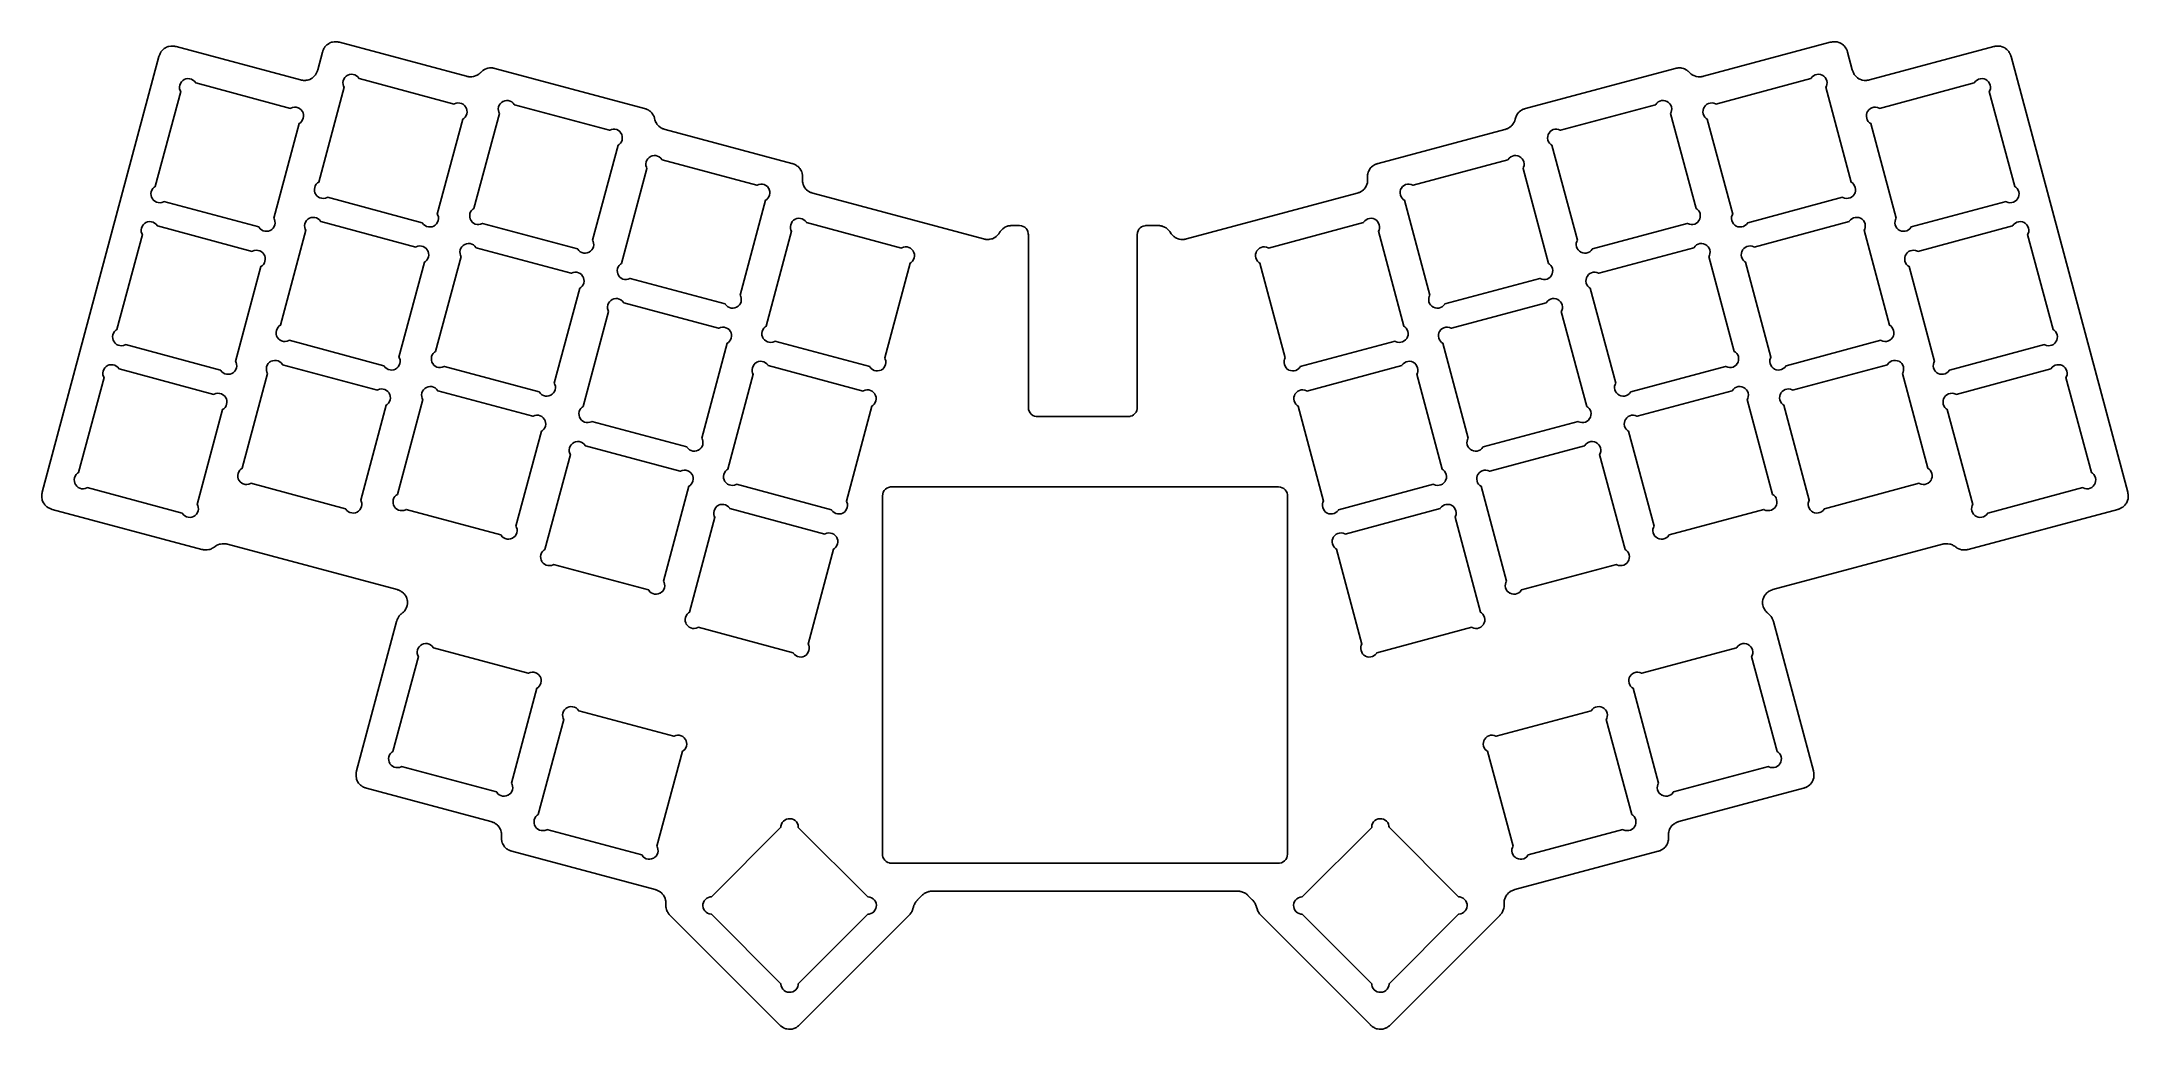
# Model space of a CAD drawing. Extents: x -120 to 120, y -29 to 85.
import ezdxf

# ---------------------------------------------------------------- set-up
doc = ezdxf.new("R2010")
doc.units = 0
doc.layers.get('0').update_dxf_attribs({"linetype": 'CONTINUOUS'})

msp = doc.modelspace()

# ---------------------------------------------------------------- linework, layer by layer
for points in [[(34.0998, -28.6543), (34.2013, -28.6382), (34.4033, -28.5841), (34.4999, -28.547), (34.5955, -28.5045), (34.6089, -28.4976), (34.6996, -28.4453), (34.787, -28.3885), (34.8717, -28.327), (34.9446, -28.2679), (34.9845, -28.2339), (35.0233, -28.1989), (35.0613, -28.1629), (47.6223, -15.6018), (47.6406, -15.5831), (47.6586, -15.5641), (47.6764, -15.5449), (47.7085, -15.5092), (47.7587, -15.4488), (47.8064, -15.3867), (47.8517, -15.3226), (47.8856, -15.2704), (47.938, -15.1797), (47.985, -15.0875), (48.0599, -14.8923), (48.0865, -14.793), (48.1192, -14.5865), (48.1246, -14.4832), (48.1246, -14.3785), (48.1211, -14.3119), (48.1201, -14.2858), (48.1194, -14.2596), (48.1191, -14.2334), (48.1191, -14.1846), (48.1221, -14.1062), (48.1283, -14.0281), (48.1375, -13.9501), (48.1473, -13.8882), (48.1691, -13.7858), (48.1959, -13.6858), (48.2708, -13.4907), (48.3175, -13.3991), (48.4313, -13.2238), (48.496, -13.1439), (48.6438, -12.996), (48.7243, -12.9309), (48.809, -12.8694), (48.8221, -12.8609), (48.9127, -12.8085), (49.0056, -12.7612), (49.1012, -12.7186), (49.1895, -12.6848), (49.2388, -12.6673), (49.2885, -12.6511), (49.3387, -12.6363), (65.7956, -8.22664), (65.8208, -8.21954), (65.8459, -8.21211), (65.8709, -8.20434), (65.9166, -8.18951), (65.9902, -8.16234), (66.0626, -8.13236), (66.1339, -8.09948), (66.1894, -8.07123), (66.28, -8.01889), (66.3668, -7.96251), (66.5293, -7.83095), (66.602, -7.75826), (66.7336, -7.59579), (66.7895, -7.50958), (66.8844, -7.32331), (66.9213, -7.22734), (66.9754, -7.02541), (66.9916, -6.92317), (67.0025, -6.81907), (67.0048, -6.77615), (67.0058, -6.69764), (67.0038, -6.61933), (66.9986, -6.54097), (66.997, -6.52594), (66.9919, -6.44759), (66.9899, -6.36928), (66.9909, -6.29077), (66.9941, -6.22861), (67.0051, -6.12451), (67.0213, -6.02227), (67.0754, -5.82034), (67.1122, -5.72437), (67.2071, -5.5381), (67.2631, -5.45189), (67.3947, -5.28942), (67.4674, -5.21673), (67.6298, -5.08517), (67.7167, -5.02879), (67.8073, -4.97645), (67.8628, -4.9482), (67.9341, -4.91532), (68.0064, -4.88534), (68.0801, -4.85817), (68.1257, -4.84334), (68.1507, -4.83557), (68.1758, -4.82814), (68.201, -4.82104), (82.492, -0.99178), (82.5172, -0.98467), (82.5423, -0.97724), (82.5673, -0.96947), (82.613, -0.95464), (82.6866, -0.92747), (82.759, -0.89749), (82.8303, -0.86462), (82.8858, -0.83636), (82.9764, -0.78402), (83.0632, -0.72764), (83.2257, -0.59608), (83.2984, -0.52339), (83.4299, -0.36093), (83.4859, -0.27471), (83.5808, -0.08844), (83.6177, 0.00752), (83.6718, 0.20946), (83.688, 0.3117), (83.6989, 0.4158), (83.6997, 0.43077), (83.6997, 0.53545), (83.6943, 0.63955), (83.6833, 0.74364), (83.6686, 0.8364), (83.6591, 0.88788), (83.6482, 0.93903), (83.636, 0.98994), (79.0383, 18.1486), (79.0312, 18.1738), (79.0238, 18.1989), (79.016, 18.2239), (79.0012, 18.2696), (78.974, 18.3432), (78.944, 18.4156), (78.9112, 18.4869), (78.8829, 18.5424), (78.8306, 18.633), (78.7742, 18.7198), (78.6426, 18.8823), (78.5694, 18.9555), (78.4916, 19.0256), (78.4155, 19.0873), (78.3953, 19.104), (78.3754, 19.121), (78.3557, 19.1383), (78.3227, 19.168), (78.2665, 19.2228), (78.2126, 19.2796), (78.1608, 19.3386), (78.1227, 19.3856), (78.0612, 19.4703), (78.0048, 19.5571), (77.9099, 19.7434), (77.8731, 19.8393), (77.819, 20.0413), (77.8029, 20.1428), (77.792, 20.3516), (77.7973, 20.4542), (77.83, 20.6607), (77.8566, 20.76), (77.9316, 20.9552), (77.9782, 21.0468), (78.0921, 21.2221), (78.1568, 21.302), (78.3046, 21.4498), (78.3851, 21.515), (78.4697, 21.5765), (78.4801, 21.5832), (78.5707, 21.6355), (78.6636, 21.6828), (78.7592, 21.7254), (78.8444, 21.7581), (78.8937, 21.7756), (78.9435, 21.7918), (78.9937, 21.8066), (98.4475, 27.0193), (98.4729, 27.0257), (98.4983, 27.0318), (98.5239, 27.0376), (98.573, 27.048), (98.6503, 27.0613), (98.728, 27.0715), (98.8062, 27.0787), (98.8695, 27.082), (98.9741, 27.082), (99.0775, 27.0766), (99.284, 27.0439), (99.384, 27.0171), (99.4835, 26.9848), (99.4991, 26.9788), (99.5947, 26.9362), (99.6876, 26.8889), (99.7782, 26.8366), (99.8584, 26.7845), (99.9015, 26.7549), (99.9438, 26.7241), (99.9846, 26.6929), (100.07, 26.6311), (100.156, 26.5747), (100.343, 26.4798), (100.439, 26.4429), (100.641, 26.3888), (100.743, 26.3726), (100.847, 26.3617), (100.862, 26.3609), (100.967, 26.3609), (101.071, 26.3664), (101.175, 26.3773), (101.268, 26.392), (101.319, 26.4015), (101.37, 26.4124), (101.421, 26.4246), (118.58, 31.0223), (118.605, 31.0294), (118.63, 31.0368), (118.655, 31.0446), (118.701, 31.0594), (118.774, 31.0866), (118.847, 31.1166), (118.918, 31.1494), (118.974, 31.1777), (119.064, 31.23), (119.151, 31.2864), (119.314, 31.418), (119.386, 31.4907), (119.518, 31.6531), (119.574, 31.7394), (119.669, 31.9256), (119.705, 32.0216), (119.76, 32.2235), (119.776, 32.3258), (119.787, 32.4299), (119.788, 32.4448), (119.788, 32.5495), (119.782, 32.6536), (119.771, 32.7577), (119.756, 32.8505), (119.747, 32.9019), (119.736, 32.9531), (119.724, 33.004), (106.326, 83.0042), (106.319, 83.0294), (106.312, 83.0545), (106.304, 83.0795), (106.289, 83.1251), (106.262, 83.1988), (106.232, 83.2712), (106.199, 83.3425), (106.171, 83.3979), (106.119, 83.4886), (106.062, 83.5754), (105.931, 83.7379), (105.858, 83.8105), (105.695, 83.9421), (105.609, 83.9981), (105.423, 84.093), (105.327, 84.1298), (105.125, 84.184), (105.023, 84.2001), (104.919, 84.2111), (104.904, 84.2119), (104.799, 84.2119), (104.695, 84.2064), (104.591, 84.1955), (104.498, 84.1808), (104.447, 84.1712), (104.395, 84.1604), (104.345, 84.1481), (90.0836, 80.3269), (90.0583, 80.3205), (90.0328, 80.3144), (90.0073, 80.3086), (89.9603, 80.2986), (89.883, 80.2853), (89.8053, 80.2751), (89.7271, 80.2679), (89.6649, 80.2647), (89.5603, 80.2647), (89.4569, 80.2701), (89.2504, 80.3028), (89.1511, 80.3294), (88.956, 80.4043), (88.8644, 80.451), (88.689, 80.5648), (88.6091, 80.6295), (88.4613, 80.7774), (88.3962, 80.8578), (88.3346, 80.9425), (88.3265, 80.9551), (88.2741, 81.0457), (88.2268, 81.1386), (88.1842, 81.2342), (88.1506, 81.3219), (88.1331, 81.3712), (88.117, 81.421), (88.1021, 81.4712), (87.5591, 83.4977), (87.552, 83.5229), (87.5445, 83.548), (87.5368, 83.573), (87.5219, 83.6186), (87.4948, 83.6923), (87.4648, 83.7647), (87.4319, 83.836), (87.4037, 83.8914), (87.3513, 83.9821), (87.2949, 84.0689), (87.1634, 84.2314), (87.0907, 84.3041), (86.9282, 84.4356), (86.842, 84.4916), (86.6557, 84.5865), (86.5598, 84.6234), (86.3578, 84.6775), (86.2556, 84.6937), (86.1515, 84.7046), (86.1365, 84.7054), (86.0319, 84.7054), (85.9278, 84.6999), (85.8237, 84.689), (85.7309, 84.6743), (85.6794, 84.6648), (85.6283, 84.6539), (85.5774, 84.6417), (71.0187, 80.7407), (70.9933, 80.7342), (70.9679, 80.7281), (70.9424, 80.7223), (70.8939, 80.712), (70.8165, 80.6987), (70.7389, 80.6885), (70.6607, 80.6813), (70.5977, 80.678), (70.4931, 80.678), (70.3897, 80.6835), (70.1832, 80.7162), (70.0839, 80.7428), (69.8887, 80.8177), (69.7965, 80.8647), (69.7059, 80.917), (69.6923, 80.9258), (69.6076, 80.9873), (69.5266, 81.0529), (69.4488, 81.123), (69.3336, 81.2383), (69.2956, 81.2743), (69.2567, 81.3093), (69.2169, 81.3433), (69.1832, 81.3706), (69.0986, 81.4321), (69.0117, 81.4885), (68.8255, 81.5834), (68.7295, 81.6202), (68.5276, 81.6743), (68.4253, 81.6905), (68.3212, 81.7014), (68.3062, 81.7022), (68.2016, 81.7022), (68.0975, 81.6968), (67.9934, 81.6858), (67.9006, 81.6711), (67.8491, 81.6616), (67.798, 81.6507), (67.7471, 81.6385), (50.5884, 77.0408), (50.5632, 77.0337), (50.5381, 77.0263), (50.5131, 77.0185), (50.4674, 77.0037), (50.3938, 76.9765), (50.3214, 76.9466), (50.2501, 76.9137), (50.1946, 76.8854), (50.104, 76.8331), (50.0172, 76.7767), (49.8547, 76.6452), (49.782, 76.5725), (49.6505, 76.41), (49.5945, 76.3238), (49.4996, 76.1375), (49.4625, 76.0409), (49.4301, 75.9413), (49.4003, 75.8302), (49.3932, 75.805), (49.3858, 75.7799), (49.378, 75.7549), (49.3627, 75.7078), (49.3356, 75.6341), (49.3056, 75.5618), (49.2727, 75.4905), (49.2441, 75.4343), (49.1918, 75.3437), (49.1354, 75.2568), (49.0038, 75.0944), (48.9311, 75.0217), (48.7687, 74.8901), (48.6818, 74.8337), (48.5912, 74.7814), (48.5351, 74.7528), (48.4637, 74.7199), (48.3914, 74.6899), (48.3177, 74.6628), (48.2706, 74.6475), (48.2456, 74.6397), (48.2205, 74.6323), (48.1953, 74.6252), (33.6453, 70.7265), (33.6201, 70.7194), (33.595, 70.712), (33.57, 70.7042), (33.5244, 70.6894), (33.4507, 70.6622), (33.3784, 70.6322), (33.307, 70.5993), (33.2516, 70.5711), (33.1609, 70.5188), (33.0741, 70.4624), (32.9117, 70.3308), (32.839, 70.2581), (32.7074, 70.0957), (32.6514, 70.0094), (32.5565, 69.8232), (32.5197, 69.7272), (32.4656, 69.5253), (32.4494, 69.423), (32.4384, 69.3189), (32.4362, 69.276), (32.4352, 69.1975), (32.4372, 69.1192), (32.4423, 69.0408), (32.4439, 69.0258), (32.4491, 68.9475), (32.4511, 68.8691), (32.4501, 68.7906), (32.4468, 68.7285), (32.4359, 68.6244), (32.4197, 68.5221), (32.3656, 68.3202), (32.3287, 68.2242), (32.2338, 68.038), (32.1778, 67.9518), (32.0463, 67.7893), (31.9736, 67.7166), (31.8111, 67.585), (31.7243, 67.5287), (31.6337, 67.4763), (31.5782, 67.4481), (31.5069, 67.4152), (31.4345, 67.3852), (31.3609, 67.358), (31.3152, 67.3432), (31.2902, 67.3354), (31.2651, 67.328), (31.2399, 67.3209), (11.6478, 62.0712), (11.6224, 62.0648), (11.5969, 62.0586), (11.5714, 62.0529), (11.5237, 62.0427), (11.4463, 62.0294), (11.3686, 62.0192), (11.2904, 62.012), (11.2279, 62.0087), (11.1232, 62.0087), (11.0198, 62.0141), (10.8133, 62.0469), (10.714, 62.0735), (10.5189, 62.1484), (10.4266, 62.1954), (10.336, 62.2477), (10.2726, 62.2889), (10.1879, 62.3504), (10.1478, 62.3828), (10, 62.5307), (9.97124, 62.5662), (9.90266, 62.6619), (9.78446, 62.8492), (9.74775, 62.9034), (9.69975, 62.9695), (9.63388, 63.0508), (9.56461, 63.1277), (9.40925, 63.2676), (9.32609, 63.3281), (9.14504, 63.4326), (9.05047, 63.4747), (8.95275, 63.5122), (8.93849, 63.5168), (8.83739, 63.5439), (8.73542, 63.5656), (8.63204, 63.582), (8.53864, 63.5918), (8.48645, 63.5959), (8.43422, 63.5986), (8.38188, 63.6), (7.05241, 63.6), (6.94788, 63.5945), (6.9, 63.5895), (6.69551, 63.546), (6.50453, 63.461), (6.3354, 63.3381), (6.19551, 63.1828), (6.09099, 63.0017), (6.02638, 62.8029), (6.02185, 62.7816), (6, 62.5737), (6, 42.7289), (5.99452, 42.6244), (5.98949, 42.5765), (5.94602, 42.372), (5.86099, 42.1811), (5.73811, 42.0119), (5.58275, 41.872), (5.4017, 41.7675), (5.20288, 41.7029), (5.18156, 41.6984), (4.97365, 41.6765), (-5.44759, 41.6765), (-5.55212, 41.682), (-5.6, 41.687), (-5.80449, 41.7305), (-5.99547, 41.8155), (-6.1646, 41.9384), (-6.30449, 42.0938), (-6.40901, 42.2748), (-6.47362, 42.4737), (-6.47815, 42.495), (-6.5, 42.7029), (-6.5, 62.5476), (-6.50548, 62.6521), (-6.51051, 62.7), (-6.55398, 62.9045), (-6.63901, 63.0955), (-6.76189, 63.2646), (-6.91725, 63.4045), (-7.0983, 63.509), (-7.29712, 63.5736), (-7.31844, 63.5781), (-7.52635, 63.6), (-8.38211, 63.6), (-8.40829, 63.5997), (-8.43445, 63.599), (-8.46061, 63.5979), (-8.50854, 63.5954), (-8.58673, 63.5882), (-8.66439, 63.578), (-8.74178, 63.5647), (-8.80266, 63.5518), (-8.90376, 63.5247), (-9.00222, 63.4927), (-9.1932, 63.4077), (-9.28222, 63.3563), (-9.45135, 63.2334), (-9.52774, 63.1646), (-9.66763, 63.0093), (-9.72848, 62.9255), (-9.7861, 62.8368), (-9.79719, 62.8181), (-9.81087, 62.7958), (-9.82483, 62.7737), (-9.85142, 62.7327), (-9.89674, 62.6686), (-9.94442, 62.6065), (-9.99463, 62.5461), (-10.0366, 62.4995), (-10.1106, 62.4255), (-10.1875, 62.3563), (-10.3566, 62.2334), (-10.4457, 62.182), (-10.6366, 62.097), (-10.7344, 62.0652), (-10.9389, 62.0217), (-11.0418, 62.0109), (-11.1464, 62.0054), (-11.185, 62.0054), (-11.2765, 62.0096), (-11.3674, 62.018), (-11.4582, 62.0305), (-11.5228, 62.0425), (-11.5613, 62.0504), (-11.5996, 62.0591), (-11.6377, 62.0685), (-31.2359, 67.3198), (-31.2611, 67.3269), (-31.2862, 67.3344), (-31.3112, 67.3421), (-31.3568, 67.357), (-31.4305, 67.3841), (-31.5029, 67.4141), (-31.5742, 67.447), (-31.6296, 67.4752), (-31.7203, 67.5276), (-31.8071, 67.584), (-31.9696, 67.7155), (-32.0423, 67.7882), (-32.1738, 67.9507), (-32.2298, 68.0369), (-32.3247, 68.2232), (-32.3616, 68.3191), (-32.4157, 68.5211), (-32.4319, 68.6233), (-32.4428, 68.7274), (-32.4469, 68.8048), (-32.4482, 68.8571), (-32.4482, 68.9094), (-32.4469, 68.9617), (-32.433, 69.226), (-32.433, 69.3306), (-32.4357, 69.3821), (-32.4684, 69.5886), (-32.4772, 69.6214), (-32.5296, 69.7694), (-32.5437, 69.8009), (-32.5662, 69.8482), (-32.6254, 69.9643), (-32.7392, 70.1396), (-32.8039, 70.2195), (-32.9517, 70.3673), (-33.0322, 70.4325), (-33.1169, 70.494), (-33.1294, 70.5022), (-33.2201, 70.5545), (-33.313, 70.6018), (-33.4086, 70.6444), (-33.4963, 70.6781), (-33.5456, 70.6955), (-33.5954, 70.7117), (-33.6455, 70.7266), (-48.2042, 74.6275), (-48.2294, 74.6347), (-48.2545, 74.6421), (-48.2795, 74.6498), (-48.3266, 74.6652), (-48.4003, 74.6923), (-48.4726, 74.7223), (-48.5439, 74.7552), (-48.6001, 74.7838), (-48.6907, 74.8361), (-48.7776, 74.8925), (-48.94, 75.0241), (-49.0127, 75.0968), (-49.1443, 75.2592), (-49.2007, 75.346), (-49.253, 75.4367), (-49.2603, 75.4511), (-49.3029, 75.5467), (-49.3403, 75.644), (-49.3726, 75.7436), (-49.4148, 75.901), (-49.4297, 75.9512), (-49.4458, 76.001), (-49.4633, 76.0503), (-49.4788, 76.0908), (-49.5214, 76.1864), (-49.5684, 76.2786), (-49.6823, 76.454), (-49.747, 76.5338), (-49.8948, 76.6817), (-49.9752, 76.7468), (-50.0599, 76.8083), (-50.0725, 76.8165), (-50.1631, 76.8688), (-50.256, 76.9162), (-50.3516, 76.9587), (-50.4393, 76.9924), (-50.4887, 77.0099), (-50.5384, 77.026), (-50.5886, 77.0409), (-67.7473, 81.6386), (-67.7727, 81.645), (-67.7981, 81.6511), (-67.8237, 81.6569), (-67.8706, 81.6669), (-67.948, 81.6802), (-68.0257, 81.6904), (-68.1038, 81.6976), (-68.166, 81.7008), (-68.2707, 81.7008), (-68.374, 81.6954), (-68.5805, 81.6627), (-68.6798, 81.6361), (-68.875, 81.5612), (-68.9666, 81.5145), (-69.1419, 81.4007), (-69.2224, 81.3355), (-69.3001, 81.2655), (-69.3815, 81.1841), (-69.4002, 81.1659), (-69.4192, 81.1479), (-69.4385, 81.1301), (-69.4753, 81.0969), (-69.5356, 81.0467), (-69.5978, 80.999), (-69.6619, 80.9537), (-69.7148, 80.9194), (-69.8054, 80.8671), (-69.8976, 80.8201), (-70.0928, 80.7452), (-70.1921, 80.7185), (-70.3986, 80.6858), (-70.502, 80.6804), (-70.6066, 80.6804), (-70.6696, 80.6837), (-70.7477, 80.6909), (-70.8254, 80.7011), (-70.9028, 80.7144), (-70.9513, 80.7247), (-70.9768, 80.7305), (-71.0022, 80.7366), (-71.0276, 80.7431), (-85.5776, 84.6417), (-85.603, 84.6482), (-85.6284, 84.6543), (-85.6539, 84.66), (-85.7009, 84.67), (-85.7783, 84.6833), (-85.8559, 84.6935), (-85.9341, 84.7007), (-85.9963, 84.704), (-86.101, 84.704), (-86.2043, 84.6986), (-86.4108, 84.6659), (-86.5101, 84.6393), (-86.7053, 84.5643), (-86.7969, 84.5177), (-86.9722, 84.4038), (-87.0521, 84.3391), (-87.1999, 84.1913), (-87.2651, 84.1108), (-87.3266, 84.0262), (-87.3347, 84.0136), (-87.3871, 83.9229), (-87.4344, 83.8301), (-87.477, 83.7344), (-87.5106, 83.6468), (-87.5281, 83.5974), (-87.5443, 83.5477), (-87.5591, 83.4975), (-88.1021, 81.471), (-88.1092, 81.4458), (-88.1167, 81.4207), (-88.1244, 81.3957), (-88.1393, 81.35), (-88.1665, 81.2764), (-88.1964, 81.204), (-88.2293, 81.1327), (-88.2576, 81.0772), (-88.3099, 80.9866), (-88.3663, 80.8998), (-88.4978, 80.7373), (-88.5705, 80.6646), (-88.733, 80.533), (-88.8192, 80.4771), (-89.0055, 80.3821), (-89.1014, 80.3453), (-89.3034, 80.2912), (-89.4056, 80.275), (-89.5097, 80.2641), (-89.5247, 80.2633), (-89.6294, 80.2633), (-89.7335, 80.2687), (-89.8376, 80.2797), (-89.9303, 80.2944), (-89.9818, 80.3039), (-90.033, 80.3148), (-90.0839, 80.327), (-104.345, 84.1482), (-104.37, 84.1547), (-104.396, 84.1608), (-104.421, 84.1665), (-104.468, 84.1765), (-104.545, 84.1898), (-104.623, 84.2), (-104.701, 84.2072), (-104.763, 84.2105), (-104.868, 84.2105), (-104.972, 84.2051), (-105.178, 84.1724), (-105.277, 84.1458), (-105.472, 84.0708), (-105.564, 84.0242), (-105.739, 83.9103), (-105.819, 83.8456), (-105.967, 83.6978), (-106.032, 83.6173), (-106.094, 83.5327), (-106.102, 83.5201), (-106.154, 83.4294), (-106.202, 83.3366), (-106.244, 83.2409), (-106.278, 83.1533), (-106.295, 83.1039), (-106.311, 83.0542), (-106.326, 83.004), (-119.724, 33.0038), (-119.73, 32.9784), (-119.736, 32.953), (-119.742, 32.9274), (-119.752, 32.8805), (-119.765, 32.8031), (-119.776, 32.7254), (-119.783, 32.6472), (-119.786, 32.5851), (-119.786, 32.4804), (-119.781, 32.377), (-119.748, 32.1706), (-119.721, 32.0713), (-119.646, 31.8761), (-119.6, 31.7845), (-119.486, 31.6092), (-119.421, 31.5293), (-119.273, 31.3815), (-119.193, 31.3163), (-119.108, 31.2548), (-119.096, 31.2466), (-119.005, 31.1943), (-118.912, 31.147), (-118.817, 31.1044), (-118.729, 31.0707), (-118.68, 31.0533), (-118.63, 31.0371), (-118.58, 31.0222), (-101.421, 26.4246), (-101.396, 26.4181), (-101.37, 26.412), (-101.345, 26.4062), (-101.298, 26.3963), (-101.22, 26.383), (-101.143, 26.3727), (-101.064, 26.3656), (-101.002, 26.3623), (-100.898, 26.3623), (-100.794, 26.3677), (-100.588, 26.4004), (-100.488, 26.427), (-100.293, 26.5019), (-100.201, 26.5489), (-100.11, 26.6013), (-100.014, 26.6635), (-99.9713, 26.6932), (-99.9184, 26.7316), (-99.9184, 26.7316), (-99.9012, 26.7443), (-99.8692, 26.7669), (-99.8367, 26.789), (-99.7556, 26.8416), (-99.6649, 26.894), (-99.5727, 26.941), (-99.3775, 27.0159), (-99.2782, 27.0425), (-99.0717, 27.0752), (-98.9684, 27.0806), (-98.8637, 27.0806), (-98.8008, 27.0773), (-98.7226, 27.0701), (-98.6449, 27.0599), (-98.5675, 27.0466), (-98.5191, 27.0363), (-98.4935, 27.0305), (-98.4681, 27.0244), (-98.4427, 27.018), (-78.9854, 21.8044), (-78.9602, 21.7973), (-78.9351, 21.7899), (-78.9101, 21.7821), (-78.8697, 21.769), (-78.796, 21.7418), (-78.7237, 21.7118), (-78.6524, 21.6789), (-78.5994, 21.6519), (-78.5087, 21.5996), (-78.4219, 21.5432), (-78.2594, 21.4117), (-78.1868, 21.339), (-78.0552, 21.1765), (-77.9992, 21.0903), (-77.9043, 20.904), (-77.8675, 20.8081), (-77.8133, 20.6061), (-77.7973, 20.5046), (-77.7863, 20.2958), (-77.7917, 20.1932), (-77.8244, 19.9867), (-77.851, 19.8874), (-77.9259, 19.6922), (-77.9726, 19.6006), (-78.0865, 19.4253), (-78.1516, 19.3449), (-78.2216, 19.2671), (-78.2637, 19.225), (-78.3214, 19.1717), (-78.4061, 19.0993), (-78.4365, 19.0744), (-78.4616, 19.0546), (-78.5211, 19.0038), (-78.5446, 18.9821), (-78.5739, 18.956), (-78.752, 18.8039), (-78.7582, 18.7819), (-78.821, 18.6524), (-78.8663, 18.5739), (-78.9136, 18.481), (-78.9562, 18.3854), (-78.9899, 18.2977), (-79.0074, 18.2484), (-79.0235, 18.1986), (-79.0384, 18.1484), (-83.636, 0.98972), (-83.6425, 0.96435), (-83.6486, 0.9389), (-83.6544, 0.91337), (-83.6644, 0.86642), (-83.6776, 0.78904), (-83.6879, 0.71137), (-83.6951, 0.63318), (-83.6983, 0.57103), (-83.6983, 0.46635), (-83.6929, 0.36298), (-83.6602, 0.15649), (-83.6336, 0.0572), (-83.5587, -0.13797), (-83.512, -0.22956), (-83.3981, -0.40489), (-83.3335, -0.48478), (-83.1856, -0.6326), (-83.1052, -0.69775), (-83.0205, -0.75927), (-83.0079, -0.76744), (-82.9173, -0.81978), (-82.8244, -0.8671), (-82.7288, -0.90967), (-82.6411, -0.94333), (-82.5917, -0.96081), (-82.542, -0.97697), (-82.4918, -0.99184), (-68.2051, -4.81996), (-68.1799, -4.82707), (-68.1548, -4.8345), (-68.1298, -4.84226), (-68.0841, -4.85709), (-68.0105, -4.88427), (-67.9381, -4.91425), (-67.8668, -4.94712), (-67.8113, -4.97538), (-67.7207, -5.02771), (-67.6338, -5.08409), (-67.4714, -5.21566), (-67.3987, -5.28834), (-67.2671, -5.45081), (-67.2111, -5.53702), (-67.1162, -5.72329), (-67.0794, -5.81926), (-67.0253, -6.02119), (-67.0091, -6.12344), (-66.9982, -6.22754), (-66.9941, -6.30491), (-66.9927, -6.35725), (-66.9927, -6.40955), (-66.9941, -6.46188), (-67.0079, -6.7261), (-67.0079, -6.83077), (-67.0052, -6.88225), (-66.9725, -7.08873), (-66.9637, -7.12158), (-66.9114, -7.2695), (-66.8973, -7.30108), (-66.8748, -7.34833), (-66.8156, -7.46443), (-66.7017, -7.63976), (-66.6371, -7.71964), (-66.4892, -7.86747), (-66.4088, -7.93261), (-66.3241, -7.99414), (-66.3115, -8.00231), (-66.2209, -8.05464), (-66.128, -8.10197), (-66.0324, -8.14454), (-65.9447, -8.1782), (-65.8953, -8.19567), (-65.8456, -8.21183), (-65.7954, -8.2267), (-49.3363, -12.6369), (-49.3111, -12.644), (-49.286, -12.6515), (-49.261, -12.6592), (-49.2153, -12.674), (-49.1417, -12.7012), (-49.0693, -12.7312), (-48.998, -12.7641), (-48.9425, -12.7923), (-48.8519, -12.8447), (-48.7651, -12.901), (-48.6026, -13.0326), (-48.5299, -13.1053), (-48.3984, -13.2678), (-48.3424, -13.354), (-48.2475, -13.5402), (-48.2106, -13.6362), (-48.1565, -13.8382), (-48.1403, -13.9404), (-48.1294, -14.0445), (-48.1253, -14.1219), (-48.1239, -14.1742), (-48.1239, -14.2265), (-48.1253, -14.2788), (-48.1261, -14.2932), (-48.1271, -14.3194), (-48.1292, -14.4013), (-48.1282, -14.4798), (-48.1253, -14.5347), (-48.1144, -14.6388), (-48.0982, -14.741), (-48.0441, -14.9429), (-48.007, -15.0396), (-47.9644, -15.1352), (-47.9573, -15.1491), (-47.905, -15.2398), (-47.8482, -15.3272), (-47.7867, -15.4119), (-47.7272, -15.4853), (-47.6932, -15.5252), (-47.6582, -15.564), (-47.6222, -15.602), (-35.0611, -28.163), (-35.0424, -28.1813), (-35.0234, -28.1993), (-35.0042, -28.2171), (-34.9685, -28.2492), (-34.9081, -28.2994), (-34.846, -28.3471), (-34.7819, -28.3924), (-34.7297, -28.4263), (-34.639, -28.4786), (-34.5468, -28.5256), (-34.3516, -28.6006), (-34.2523, -28.6272), (-34.0458, -28.6599), (-33.9432, -28.6653), (-33.7344, -28.6543), (-33.6329, -28.6382), (-33.431, -28.5841), (-33.3343, -28.547), (-33.2387, -28.5045), (-33.2253, -28.4976), (-33.1347, -28.4453), (-33.0473, -28.3885), (-32.9626, -28.327), (-32.8896, -28.2679), (-32.8498, -28.2339), (-32.8109, -28.1989), (-32.7729, -28.1629), (-20.2119, -15.6018), (-20.1936, -15.5831), (-20.1756, -15.5641), (-20.1578, -15.5449), (-20.1247, -15.5081), (-20.0745, -15.4477), (-20.0268, -15.3855), (-19.9815, -15.3214), (-19.9472, -15.2686), (-19.8948, -15.1779), (-19.8475, -15.085), (-19.8049, -14.9894), (-19.7964, -14.9673), (-19.7712, -14.893), (-19.749, -14.8178), (-19.7296, -14.7417), (-19.7235, -14.7131), (-19.7042, -14.637), (-19.682, -14.5619), (-19.6567, -14.4875), (-19.6339, -14.4281), (-19.5913, -14.3325), (-19.544, -14.2396), (-19.4917, -14.1489), (-19.457, -14.0955), (-19.4117, -14.0314), (-19.364, -13.9693), (-19.3138, -13.9089), (-19.2798, -13.8711), (-19.262, -13.8519), (-19.244, -13.8329), (-19.2257, -13.8142), (-18.7343, -13.3227), (-18.7155, -13.3044), (-18.6965, -13.2864), (-18.6773, -13.2686), (-18.6395, -13.2346), (-18.5792, -13.1844), (-18.517, -13.1367), (-18.4529, -13.0914), (-18.3995, -13.0568), (-18.3089, -13.0044), (-18.216, -12.9571), (-18.1204, -12.9145), (-18.1049, -12.9086), (-18.0117, -12.878), (-17.9174, -12.852), (-17.8216, -12.8307), (-17.7729, -12.8223), (-17.7081, -12.8134), (-17.6431, -12.8065), (-17.5778, -12.8018), (-17.5607, -12.8012), (-17.5411, -12.8006), (-17.5215, -12.8002), (-17.5018, -12.8), (17.4723, -12.8), (17.4985, -12.8003), (17.5247, -12.801), (17.5508, -12.8021), (17.6016, -12.8047), (17.6798, -12.8119), (17.7574, -12.8221), (17.8348, -12.8354), (17.8971, -12.8487), (17.9982, -12.8757), (18.0973, -12.908), (18.1951, -12.9455), (18.2102, -12.9522), (18.2977, -12.9965), (18.3827, -13.0448), (18.4656, -13.0974), (18.5059, -13.126), (18.5581, -13.1655), (18.6089, -13.2066), (18.6584, -13.2494), (18.6709, -13.261), (18.6852, -13.2745), (18.6994, -13.2881), (18.7134, -13.3018), (19.2072, -13.7957), (19.2255, -13.8144), (19.2435, -13.8334), (19.2613, -13.8527), (19.2957, -13.8909), (19.3459, -13.9512), (19.3936, -14.0134), (19.4389, -14.0775), (19.4841, -14.1471), (19.5364, -14.2377), (19.5837, -14.3306), (19.6263, -14.4262), (19.6609, -14.5163), (19.6784, -14.5656), (19.6945, -14.6154), (19.7094, -14.6656), (19.7564, -14.841), (19.7887, -14.9405), (19.8261, -15.0378), (19.8687, -15.1335), (19.8762, -15.1483), (19.9286, -15.239), (19.9854, -15.3264), (20.0469, -15.4111), (20.107, -15.4853), (20.141, -15.5252), (20.176, -15.564), (20.2121, -15.602), (32.7731, -28.163), (32.7918, -28.1813), (32.8108, -28.1993), (32.8301, -28.2171), (32.8657, -28.2492), (32.9261, -28.2994), (32.9882, -28.3471), (33.0524, -28.3924), (33.1046, -28.4263), (33.1952, -28.4786), (33.2874, -28.5256), (33.4826, -28.6006), (33.5819, -28.6272), (33.7884, -28.6599), (33.891, -28.6653)], [(-94.1563, 62.9546), (-94.3582, 63.0087), (-94.5445, 63.1036), (-94.707, 63.2351), (-94.8385, 63.3976), (-94.8588, 63.4373), (-105.756, 66.3574), (-105.794, 66.3331), (-105.989, 66.2581), (-106.195, 66.2254), (-106.404, 66.2364), (-106.606, 66.2905), (-106.792, 66.3854), (-106.955, 66.517), (-107.086, 66.6794), (-107.107, 66.7192), (-107.117, 66.722), (-107.114, 66.7339), (-107.181, 66.8657), (-107.235, 67.0676), (-107.246, 67.2764), (-107.214, 67.4829), (-107.139, 67.6781), (-107.025, 67.8534), (-106.877, 68.0012), (-106.753, 68.0818), (-103.832, 78.9818), (-103.9, 79.1136), (-103.954, 79.3156), (-103.965, 79.5243), (-103.932, 79.7308), (-103.857, 79.926), (-103.743, 80.1013), (-103.595, 80.2492), (-103.471, 80.3298), (-103.468, 80.3416), (-103.457, 80.3387), (-103.42, 80.363), (-103.225, 80.4379), (-103.018, 80.4706), (-102.81, 80.4597), (-102.608, 80.4056), (-102.421, 80.3107), (-102.259, 80.1791), (-102.127, 80.0166), (-102.107, 79.9769), (-91.2094, 77.0569), (-91.172, 77.0812), (-90.9769, 77.1561), (-90.7704, 77.1888), (-90.5616, 77.1779), (-90.3597, 77.1238), (-90.1734, 77.0289), (-90.0109, 76.8973), (-89.8794, 76.7348), (-89.8591, 76.6951), (-89.8485, 76.6922), (-89.8516, 76.6804), (-89.7845, 76.5486), (-89.7304, 76.3466), (-89.7194, 76.1378), (-89.7521, 75.9314), (-89.827, 75.7362), (-89.9409, 75.5609), (-90.0887, 75.413), (-90.2128, 75.3324), (-93.1335, 64.4325), (-93.0663, 64.3006), (-93.0122, 64.0987), (-93.0012, 63.8899), (-93.0339, 63.6834), (-93.1089, 63.4883), (-93.2227, 63.3129), (-93.3705, 63.1651), (-93.4947, 63.0845), (-93.4978, 63.0727), (-93.5085, 63.0755), (-93.5459, 63.0512), (-93.7411, 62.9763), (-93.9475, 62.9436)], [(-75.3891, 63.4481), (-75.591, 63.5022), (-75.7773, 63.5971), (-75.9398, 63.7286), (-76.0713, 63.8911), (-76.0916, 63.9309), (-86.9892, 66.8509), (-87.0266, 66.8266), (-87.2218, 66.7517), (-87.4283, 66.7189), (-87.637, 66.7299), (-87.839, 66.784), (-88.0252, 66.8789), (-88.1877, 67.0105), (-88.3193, 67.1729), (-88.3395, 67.2127), (-88.3502, 67.2155), (-88.347, 67.2274), (-88.4142, 67.3592), (-88.4683, 67.5611), (-88.4792, 67.7699), (-88.4465, 67.9764), (-88.3716, 68.1716), (-88.2577, 68.3469), (-88.1099, 68.4947), (-87.9858, 68.5753), (-85.0652, 79.4753), (-85.1324, 79.6071), (-85.1865, 79.8091), (-85.1974, 80.0179), (-85.1647, 80.2243), (-85.0898, 80.4195), (-84.9759, 80.5948), (-84.8281, 80.7427), (-84.704, 80.8233), (-84.7008, 80.8351), (-84.6902, 80.8322), (-84.6528, 80.8565), (-84.4576, 80.9314), (-84.2511, 80.9641), (-84.0423, 80.9532), (-83.8404, 80.8991), (-83.6541, 80.8042), (-83.4917, 80.6726), (-83.3601, 80.5102), (-83.3399, 80.4704), (-72.4422, 77.5504), (-72.4048, 77.5747), (-72.2097, 77.6496), (-72.0032, 77.6823), (-71.7944, 77.6714), (-71.5925, 77.6173), (-71.4062, 77.5224), (-71.2437, 77.3908), (-71.1122, 77.2283), (-71.0919, 77.1886), (-71.0813, 77.1857), (-71.0844, 77.1739), (-71.0173, 77.0421), (-70.9631, 76.8401), (-70.9522, 76.6314), (-70.9849, 76.4249), (-71.0598, 76.2297), (-71.1737, 76.0544), (-71.3215, 75.9065), (-71.4456, 75.8259), (-74.3663, 64.926), (-74.2991, 64.7941), (-74.245, 64.5922), (-74.234, 64.3834), (-74.2667, 64.1769), (-74.3417, 63.9818), (-74.4555, 63.8064), (-74.6033, 63.6586), (-74.7274, 63.578), (-74.7306, 63.5662), (-74.7413, 63.569), (-74.7787, 63.5447), (-74.9738, 63.4698), (-75.1803, 63.4371)], [(74.9738, 63.4698), (74.7787, 63.5447), (74.7413, 63.569), (74.7306, 63.5662), (74.7274, 63.578), (74.6033, 63.6586), (74.4555, 63.8064), (74.3417, 63.9818), (74.2667, 64.1769), (74.234, 64.3834), (74.245, 64.5922), (74.2991, 64.7941), (74.3663, 64.926), (71.4456, 75.8259), (71.3215, 75.9065), (71.1737, 76.0544), (71.0598, 76.2297), (70.9849, 76.4249), (70.9522, 76.6314), (70.9631, 76.8401), (71.0173, 77.0421), (71.0844, 77.1739), (71.0813, 77.1857), (71.0919, 77.1886), (71.1122, 77.2283), (71.2437, 77.3908), (71.4062, 77.5224), (71.5925, 77.6173), (71.7944, 77.6714), (72.0032, 77.6823), (72.2097, 77.6496), (72.4048, 77.5747), (72.4422, 77.5504), (83.3399, 80.4704), (83.3601, 80.5102), (83.4917, 80.6726), (83.6541, 80.8042), (83.8404, 80.8991), (84.0423, 80.9532), (84.2511, 80.9641), (84.4576, 80.9314), (84.6528, 80.8565), (84.6902, 80.8322), (84.7008, 80.8351), (84.704, 80.8233), (84.8281, 80.7427), (84.9759, 80.5948), (85.0898, 80.4195), (85.1647, 80.2243), (85.1974, 80.0179), (85.1865, 79.8091), (85.1324, 79.6071), (85.0652, 79.4753), (87.9858, 68.5753), (88.1099, 68.4947), (88.2577, 68.3469), (88.3716, 68.1716), (88.4465, 67.9764), (88.4792, 67.7699), (88.4683, 67.5611), (88.4142, 67.3592), (88.347, 67.2274), (88.3502, 67.2155), (88.3395, 67.2127), (88.3193, 67.1729), (88.1877, 67.0105), (88.0252, 66.8789), (87.839, 66.784), (87.637, 66.7299), (87.4283, 66.7189), (87.2218, 66.7517), (87.0266, 66.8266), (86.9892, 66.8509), (76.0916, 63.9309), (76.0713, 63.8911), (75.9398, 63.7286), (75.7773, 63.5971), (75.591, 63.5022), (75.3891, 63.4481), (75.1803, 63.4371)], [(93.7411, 62.9763), (93.5459, 63.0512), (93.5085, 63.0755), (93.4978, 63.0727), (93.4947, 63.0845), (93.3705, 63.1651), (93.2227, 63.3129), (93.1089, 63.4883), (93.0339, 63.6834), (93.0012, 63.8899), (93.0122, 64.0987), (93.0663, 64.3006), (93.1335, 64.4325), (90.2128, 75.3324), (90.0887, 75.413), (89.9409, 75.5609), (89.827, 75.7362), (89.7521, 75.9314), (89.7194, 76.1378), (89.7304, 76.3466), (89.7845, 76.5486), (89.8516, 76.6804), (89.8485, 76.6922), (89.8591, 76.6951), (89.8794, 76.7348), (90.0109, 76.8973), (90.1734, 77.0289), (90.3597, 77.1238), (90.5616, 77.1779), (90.7704, 77.1888), (90.9769, 77.1561), (91.172, 77.0812), (91.2094, 77.0569), (102.107, 79.9769), (102.127, 80.0166), (102.259, 80.1791), (102.421, 80.3107), (102.608, 80.4056), (102.81, 80.4597), (103.018, 80.4706), (103.225, 80.4379), (103.42, 80.363), (103.457, 80.3387), (103.468, 80.3416), (103.471, 80.3298), (103.595, 80.2492), (103.743, 80.1013), (103.857, 79.926), (103.932, 79.7308), (103.965, 79.5243), (103.954, 79.3156), (103.9, 79.1136), (103.832, 78.9818), (106.753, 68.0818), (106.877, 68.0012), (107.025, 67.8534), (107.139, 67.6781), (107.214, 67.4829), (107.246, 67.2764), (107.235, 67.0676), (107.181, 66.8657), (107.114, 66.7339), (107.117, 66.722), (107.107, 66.7192), (107.086, 66.6794), (106.955, 66.517), (106.792, 66.3854), (106.606, 66.2905), (106.404, 66.2364), (106.195, 66.2254), (105.989, 66.2581), (105.794, 66.3331), (105.756, 66.3574), (94.8588, 63.4373), (94.8385, 63.3976), (94.707, 63.2351), (94.5445, 63.1036), (94.3582, 63.0087), (94.1563, 62.9546), (93.9475, 62.9436)], [(-57.5588, 60.4449), (-57.7608, 60.499), (-57.947, 60.5939), (-58.1095, 60.7255), (-58.2411, 60.888), (-58.2613, 60.9277), (-69.1589, 63.8477), (-69.1963, 63.8234), (-69.3915, 63.7485), (-69.598, 63.7158), (-69.8068, 63.7267), (-70.0087, 63.7809), (-70.195, 63.8758), (-70.3574, 64.0073), (-70.489, 64.1698), (-70.5092, 64.2095), (-70.5199, 64.2124), (-70.5167, 64.2242), (-70.5839, 64.3561), (-70.638, 64.558), (-70.649, 64.7668), (-70.6162, 64.9732), (-70.5413, 65.1684), (-70.4275, 65.3438), (-70.2796, 65.4916), (-70.1555, 65.5722), (-67.2349, 76.4722), (-67.3021, 76.604), (-67.3562, 76.8059), (-67.3671, 77.0147), (-67.3344, 77.2212), (-67.2595, 77.4164), (-67.1456, 77.5917), (-66.9978, 77.7395), (-66.8737, 77.8201), (-66.8705, 77.8319), (-66.8599, 77.8291), (-66.8225, 77.8534), (-66.6273, 77.9283), (-66.4208, 77.961), (-66.2121, 77.9501), (-66.0101, 77.896), (-65.8239, 77.801), (-65.6614, 77.6695), (-65.5298, 77.507), (-65.5096, 77.4673), (-54.612, 74.5473), (-54.5745, 74.5716), (-54.3794, 74.6465), (-54.1729, 74.6792), (-53.9641, 74.6682), (-53.7622, 74.6141), (-53.5759, 74.5192), (-53.4135, 74.3877), (-53.2819, 74.2252), (-53.2616, 74.1854), (-53.251, 74.1826), (-53.2542, 74.1708), (-53.187, 74.0389), (-53.1329, 73.837), (-53.1219, 73.6282), (-53.1546, 73.4217), (-53.2296, 73.2266), (-53.3434, 73.0512), (-53.4912, 72.9034), (-53.6153, 72.8228), (-56.536, 61.9228), (-56.4688, 61.791), (-56.4147, 61.589), (-56.4038, 61.3803), (-56.4365, 61.1738), (-56.5114, 60.9786), (-56.6252, 60.8033), (-56.7731, 60.6555), (-56.8972, 60.5749), (-56.9003, 60.563), (-56.911, 60.5659), (-56.9484, 60.5416), (-57.1436, 60.4667), (-57.35, 60.434)], [(57.1436, 60.4667), (56.9484, 60.5416), (56.911, 60.5659), (56.9003, 60.563), (56.8972, 60.5749), (56.7731, 60.6555), (56.6252, 60.8033), (56.5114, 60.9786), (56.4365, 61.1738), (56.4038, 61.3803), (56.4147, 61.589), (56.4688, 61.791), (56.536, 61.9228), (53.6153, 72.8228), (53.4912, 72.9034), (53.3434, 73.0512), (53.2296, 73.2266), (53.1546, 73.4217), (53.1219, 73.6282), (53.1329, 73.837), (53.187, 74.0389), (53.2542, 74.1708), (53.251, 74.1826), (53.2616, 74.1854), (53.2819, 74.2252), (53.4135, 74.3877), (53.5759, 74.5192), (53.7622, 74.6141), (53.9641, 74.6682), (54.1729, 74.6792), (54.3794, 74.6465), (54.5745, 74.5716), (54.612, 74.5473), (65.5096, 77.4673), (65.5298, 77.507), (65.6614, 77.6695), (65.8239, 77.801), (66.0101, 77.896), (66.2121, 77.9501), (66.4208, 77.961), (66.6273, 77.9283), (66.8225, 77.8534), (66.8599, 77.8291), (66.8705, 77.8319), (66.8737, 77.8201), (66.9978, 77.7395), (67.1456, 77.5917), (67.2595, 77.4164), (67.3344, 77.2212), (67.3671, 77.0147), (67.3562, 76.8059), (67.3021, 76.604), (67.2349, 76.4722), (70.1555, 65.5722), (70.2796, 65.4916), (70.4275, 65.3438), (70.5413, 65.1684), (70.6162, 64.9732), (70.649, 64.7668), (70.638, 64.558), (70.5839, 64.3561), (70.5167, 64.2242), (70.5199, 64.2124), (70.5092, 64.2095), (70.489, 64.1698), (70.3574, 64.0073), (70.195, 63.8758), (70.0087, 63.7809), (69.8068, 63.7267), (69.598, 63.7158), (69.3915, 63.7485), (69.1963, 63.8234), (69.1589, 63.8477), (58.2613, 60.9277), (58.2411, 60.888), (58.1095, 60.7255), (57.947, 60.5939), (57.7608, 60.499), (57.5588, 60.4449), (57.35, 60.434)], [(-40.6158, 54.1306), (-40.8177, 54.1847), (-41.004, 54.2796), (-41.1664, 54.4112), (-41.298, 54.5736), (-41.3183, 54.6134), (-52.2159, 57.5334), (-52.2533, 57.5091), (-52.4485, 57.4342), (-52.6549, 57.4015), (-52.8637, 57.4124), (-53.0656, 57.4665), (-53.2519, 57.5614), (-53.4144, 57.693), (-53.5459, 57.8555), (-53.5662, 57.8952), (-53.5768, 57.898), (-53.5737, 57.9099), (-53.6409, 58.0417), (-53.695, 58.2437), (-53.7059, 58.4524), (-53.6732, 58.6589), (-53.5983, 58.8541), (-53.4844, 59.0294), (-53.3366, 59.1772), (-53.2125, 59.2578), (-50.2918, 70.1578), (-50.359, 70.2897), (-50.4131, 70.4916), (-50.4241, 70.7004), (-50.3914, 70.9068), (-50.3165, 71.102), (-50.2026, 71.2774), (-50.0548, 71.4252), (-49.9307, 71.5058), (-49.9275, 71.5176), (-49.9168, 71.5147), (-49.8794, 71.539), (-49.6843, 71.614), (-49.4778, 71.6467), (-49.269, 71.6357), (-49.0671, 71.5816), (-48.8808, 71.4867), (-48.7183, 71.3551), (-48.5868, 71.1927), (-48.5665, 71.1529), (-37.6689, 68.2329), (-37.6315, 68.2572), (-37.4363, 68.3321), (-37.2298, 68.3648), (-37.0211, 68.3539), (-36.8191, 68.2998), (-36.6329, 68.2049), (-36.4704, 68.0733), (-36.3388, 67.9108), (-36.3186, 67.8711), (-36.3079, 67.8683), (-36.3111, 67.8564), (-36.2439, 67.7246), (-36.1898, 67.5226), (-36.1789, 67.3139), (-36.2116, 67.1074), (-36.2865, 66.9122), (-36.4004, 66.7369), (-36.5482, 66.5891), (-36.6723, 66.5085), (-39.5929, 55.6085), (-39.5258, 55.4766), (-39.4716, 55.2747), (-39.4607, 55.0659), (-39.4934, 54.8594), (-39.5683, 54.6643), (-39.6822, 54.4889), (-39.83, 54.3411), (-39.9541, 54.2605), (-39.9573, 54.2487), (-39.9679, 54.2516), (-40.0053, 54.2273), (-40.2005, 54.1523), (-40.407, 54.1196)], [(40.2005, 54.1523), (40.0053, 54.2273), (39.9679, 54.2516), (39.9573, 54.2487), (39.9541, 54.2605), (39.83, 54.3411), (39.6822, 54.4889), (39.5683, 54.6643), (39.4934, 54.8594), (39.4607, 55.0659), (39.4716, 55.2747), (39.5258, 55.4766), (39.5929, 55.6085), (36.6723, 66.5085), (36.5482, 66.5891), (36.4004, 66.7369), (36.2865, 66.9122), (36.2116, 67.1074), (36.1789, 67.3139), (36.1898, 67.5226), (36.2439, 67.7246), (36.3111, 67.8564), (36.3079, 67.8683), (36.3186, 67.8711), (36.3388, 67.9108), (36.4704, 68.0733), (36.6329, 68.2049), (36.8191, 68.2998), (37.0211, 68.3539), (37.2298, 68.3648), (37.4363, 68.3321), (37.6315, 68.2572), (37.6689, 68.2329), (48.5665, 71.1529), (48.5868, 71.1927), (48.7183, 71.3551), (48.8808, 71.4867), (49.0671, 71.5816), (49.269, 71.6357), (49.4778, 71.6467), (49.6843, 71.614), (49.8794, 71.539), (49.9168, 71.5147), (49.9275, 71.5176), (49.9307, 71.5058), (50.0548, 71.4252), (50.2026, 71.2774), (50.3165, 71.102), (50.3914, 70.9068), (50.4241, 70.7004), (50.4131, 70.4916), (50.359, 70.2897), (50.2918, 70.1578), (53.2125, 59.2578), (53.3366, 59.1772), (53.4844, 59.0294), (53.5983, 58.8541), (53.6732, 58.6589), (53.7059, 58.4524), (53.695, 58.2437), (53.6409, 58.0417), (53.5737, 57.9099), (53.5768, 57.898), (53.5662, 57.8952), (53.5459, 57.8555), (53.4144, 57.693), (53.2519, 57.5614), (53.0656, 57.4665), (52.8637, 57.4124), (52.6549, 57.4015), (52.4485, 57.4342), (52.2533, 57.5091), (52.2159, 57.5334), (41.3183, 54.6134), (41.298, 54.5736), (41.1664, 54.4112), (41.004, 54.2796), (40.8177, 54.1847), (40.6158, 54.1306), (40.407, 54.1196)], [(-98.5562, 46.5338), (-98.7582, 46.5879), (-98.9444, 46.6828), (-99.1069, 46.8144), (-99.2385, 46.9769), (-99.2587, 47.0166), (-110.156, 49.9366), (-110.194, 49.9123), (-110.389, 49.8374), (-110.595, 49.8047), (-110.804, 49.8156), (-111.006, 49.8698), (-111.192, 49.9647), (-111.355, 50.0962), (-111.486, 50.2587), (-111.507, 50.2984), (-111.517, 50.3013), (-111.514, 50.3131), (-111.581, 50.445), (-111.635, 50.6469), (-111.646, 50.8557), (-111.614, 51.0622), (-111.539, 51.2573), (-111.425, 51.4327), (-111.277, 51.5805), (-111.153, 51.6611), (-108.232, 62.5611), (-108.299, 62.6929), (-108.354, 62.8948), (-108.365, 63.1036), (-108.332, 63.3101), (-108.257, 63.5053), (-108.143, 63.6806), (-107.995, 63.8284), (-107.871, 63.909), (-107.868, 63.9208), (-107.857, 63.918), (-107.82, 63.9423), (-107.625, 64.0172), (-107.418, 64.0499), (-107.209, 64.039), (-107.008, 63.9849), (-106.821, 63.8899), (-106.659, 63.7584), (-106.527, 63.5959), (-106.507, 63.5562), (-95.6094, 60.6362), (-95.572, 60.6605), (-95.3768, 60.7354), (-95.1703, 60.7681), (-94.9615, 60.7571), (-94.7596, 60.703), (-94.5733, 60.6081), (-94.4109, 60.4766), (-94.2793, 60.3141), (-94.259, 60.2743), (-94.2484, 60.2715), (-94.2516, 60.2597), (-94.1844, 60.1278), (-94.1303, 59.9259), (-94.1193, 59.7171), (-94.152, 59.5106), (-94.227, 59.3155), (-94.3408, 59.1401), (-94.4886, 58.9923), (-94.6128, 58.9117), (-97.5334, 48.0117), (-97.4662, 47.8799), (-97.4121, 47.6779), (-97.4012, 47.4692), (-97.4339, 47.2627), (-97.5088, 47.0675), (-97.6226, 46.8922), (-97.7705, 46.7444), (-97.8946, 46.6638), (-97.8977, 46.6519), (-97.9084, 46.6548), (-97.9458, 46.6305), (-98.141, 46.5556), (-98.3475, 46.5229)], [(-79.789, 47.0273), (-79.991, 47.0814), (-80.1772, 47.1763), (-80.3397, 47.3079), (-80.4713, 47.4704), (-80.4915, 47.5101), (-91.3891, 50.4301), (-91.4265, 50.4058), (-91.6217, 50.3309), (-91.8282, 50.2982), (-92.037, 50.3091), (-92.2389, 50.3633), (-92.4252, 50.4582), (-92.5876, 50.5897), (-92.7192, 50.7522), (-92.7394, 50.7919), (-92.7501, 50.7948), (-92.7469, 50.8066), (-92.8141, 50.9385), (-92.8682, 51.1404), (-92.8792, 51.3492), (-92.8465, 51.5557), (-92.7715, 51.7508), (-92.6577, 51.9262), (-92.5098, 52.074), (-92.3857, 52.1546), (-89.4651, 63.0546), (-89.5323, 63.1864), (-89.5864, 63.3883), (-89.5973, 63.5971), (-89.5646, 63.8036), (-89.4897, 63.9988), (-89.3758, 64.1741), (-89.228, 64.3219), (-89.1039, 64.4025), (-89.1007, 64.4143), (-89.0901, 64.4115), (-89.0527, 64.4358), (-88.8575, 64.5107), (-88.651, 64.5434), (-88.4423, 64.5325), (-88.2403, 64.4784), (-88.0541, 64.3834), (-87.8916, 64.2519), (-87.76, 64.0894), (-87.7398, 64.0497), (-76.8422, 61.1297), (-76.8048, 61.154), (-76.6096, 61.2289), (-76.4031, 61.2616), (-76.1943, 61.2506), (-75.9924, 61.1965), (-75.8061, 61.1016), (-75.6437, 60.9701), (-75.5121, 60.8076), (-75.4918, 60.7679), (-75.4812, 60.765), (-75.4844, 60.7532), (-75.4172, 60.6213), (-75.3631, 60.4194), (-75.3521, 60.2106), (-75.3848, 60.0041), (-75.4598, 59.809), (-75.5736, 59.6336), (-75.7214, 59.4858), (-75.8455, 59.4052), (-78.7662, 48.5052), (-78.699, 48.3734), (-78.6449, 48.1714), (-78.634, 47.9627), (-78.6667, 47.7562), (-78.7416, 47.561), (-78.8554, 47.3857), (-79.0033, 47.2379), (-79.1274, 47.1573), (-79.1305, 47.1454), (-79.1412, 47.1483), (-79.1786, 47.124), (-79.3738, 47.0491), (-79.5803, 47.0164)], [(-24.016, 46.9216), (-24.2179, 46.9757), (-24.4042, 47.0706), (-24.5666, 47.2022), (-24.6982, 47.3646), (-24.7185, 47.4044), (-35.6161, 50.3244), (-35.6535, 50.3001), (-35.8487, 50.2252), (-36.0551, 50.1925), (-36.2639, 50.2034), (-36.4658, 50.2575), (-36.6521, 50.3524), (-36.8146, 50.484), (-36.9461, 50.6465), (-36.9664, 50.6862), (-36.977, 50.6891), (-36.9739, 50.7009), (-37.0411, 50.8327), (-37.0952, 51.0347), (-37.1061, 51.2434), (-37.0734, 51.4499), (-36.9985, 51.6451), (-36.8846, 51.8204), (-36.7368, 51.9683), (-36.6127, 52.0488), (-33.692, 62.9488), (-33.7592, 63.0807), (-33.8133, 63.2826), (-33.8243, 63.4914), (-33.7916, 63.6979), (-33.7167, 63.893), (-33.6028, 64.0684), (-33.455, 64.2162), (-33.3309, 64.2968), (-33.3277, 64.3086), (-33.317, 64.3058), (-33.2796, 64.3301), (-33.0845, 64.405), (-32.878, 64.4377), (-32.6692, 64.4267), (-32.4673, 64.3726), (-32.281, 64.2777), (-32.1185, 64.1462), (-31.987, 63.9837), (-31.9667, 63.9439), (-21.0691, 61.0239), (-21.0317, 61.0482), (-20.8365, 61.1231), (-20.63, 61.1558), (-20.4213, 61.1449), (-20.2193, 61.0908), (-20.0331, 60.9959), (-19.8706, 60.8643), (-19.739, 60.7019), (-19.7188, 60.6621), (-19.7081, 60.6593), (-19.7113, 60.6474), (-19.6441, 60.5156), (-19.59, 60.3137), (-19.5791, 60.1049), (-19.6118, 59.8984), (-19.6867, 59.7032), (-19.8006, 59.5279), (-19.9484, 59.3801), (-20.0725, 59.2995), (-22.9931, 48.3995), (-22.926, 48.2676), (-22.8718, 48.0657), (-22.8609, 47.8569), (-22.8936, 47.6505), (-22.9685, 47.4553), (-23.0824, 47.28), (-23.2302, 47.1321), (-23.3543, 47.0515), (-23.3575, 47.0397), (-23.3681, 47.0426), (-23.4055, 47.0183), (-23.6007, 46.9434), (-23.8072, 46.9107)], [(23.6007, 46.9434), (23.4055, 47.0183), (23.3681, 47.0426), (23.3575, 47.0397), (23.3543, 47.0515), (23.2302, 47.1321), (23.0824, 47.28), (22.9685, 47.4553), (22.8936, 47.6505), (22.8609, 47.8569), (22.8718, 48.0657), (22.926, 48.2676), (22.9931, 48.3995), (20.0725, 59.2995), (19.9484, 59.3801), (19.8006, 59.5279), (19.6867, 59.7032), (19.6118, 59.8984), (19.5791, 60.1049), (19.59, 60.3137), (19.6441, 60.5156), (19.7113, 60.6474), (19.7081, 60.6593), (19.7188, 60.6621), (19.739, 60.7019), (19.8706, 60.8643), (20.0331, 60.9959), (20.2193, 61.0908), (20.4213, 61.1449), (20.63, 61.1558), (20.8365, 61.1231), (21.0317, 61.0482), (21.0691, 61.0239), (31.9667, 63.9439), (31.987, 63.9837), (32.1185, 64.1462), (32.281, 64.2777), (32.4673, 64.3726), (32.6692, 64.4267), (32.878, 64.4377), (33.0845, 64.405), (33.2796, 64.3301), (33.317, 64.3058), (33.3277, 64.3086), (33.3309, 64.2968), (33.455, 64.2162), (33.6028, 64.0684), (33.7167, 63.893), (33.7916, 63.6979), (33.8243, 63.4914), (33.8133, 63.2826), (33.7592, 63.0807), (33.692, 62.9488), (36.6127, 52.0488), (36.7368, 51.9683), (36.8846, 51.8204), (36.9985, 51.6451), (37.0734, 51.4499), (37.1061, 51.2434), (37.0952, 51.0347), (37.0411, 50.8327), (36.9739, 50.7009), (36.977, 50.6891), (36.9664, 50.6862), (36.9461, 50.6465), (36.8146, 50.484), (36.6521, 50.3524), (36.4658, 50.2575), (36.2639, 50.2034), (36.0551, 50.1925), (35.8487, 50.2252), (35.6535, 50.3001), (35.6161, 50.3244), (24.7185, 47.4044), (24.6982, 47.3646), (24.5666, 47.2022), (24.4042, 47.0706), (24.2179, 46.9757), (24.016, 46.9216), (23.8072, 46.9107)], [(79.3738, 47.0491), (79.1786, 47.124), (79.1412, 47.1483), (79.1305, 47.1454), (79.1274, 47.1573), (79.0033, 47.2379), (78.8554, 47.3857), (78.7416, 47.561), (78.6667, 47.7562), (78.634, 47.9627), (78.6449, 48.1714), (78.699, 48.3734), (78.7662, 48.5052), (75.8455, 59.4052), (75.7214, 59.4858), (75.5736, 59.6336), (75.4598, 59.809), (75.3848, 60.0041), (75.3521, 60.2106), (75.3631, 60.4194), (75.4172, 60.6213), (75.4844, 60.7532), (75.4812, 60.765), (75.4918, 60.7679), (75.5121, 60.8076), (75.6437, 60.9701), (75.8061, 61.1016), (75.9924, 61.1965), (76.1943, 61.2506), (76.4031, 61.2616), (76.6096, 61.2289), (76.8048, 61.154), (76.8422, 61.1297), (87.7398, 64.0497), (87.76, 64.0894), (87.8916, 64.2519), (88.0541, 64.3834), (88.2403, 64.4784), (88.4423, 64.5325), (88.651, 64.5434), (88.8575, 64.5107), (89.0527, 64.4358), (89.0901, 64.4115), (89.1007, 64.4143), (89.1039, 64.4025), (89.228, 64.3219), (89.3758, 64.1741), (89.4897, 63.9988), (89.5646, 63.8036), (89.5973, 63.5971), (89.5864, 63.3883), (89.5323, 63.1864), (89.4651, 63.0546), (92.3857, 52.1546), (92.5098, 52.074), (92.6577, 51.9262), (92.7715, 51.7508), (92.8465, 51.5557), (92.8792, 51.3492), (92.8682, 51.1404), (92.8141, 50.9385), (92.7469, 50.8066), (92.7501, 50.7948), (92.7394, 50.7919), (92.7192, 50.7522), (92.5876, 50.5897), (92.4252, 50.4582), (92.2389, 50.3633), (92.037, 50.3091), (91.8282, 50.2982), (91.6217, 50.3309), (91.4265, 50.4058), (91.3891, 50.4301), (80.4915, 47.5101), (80.4713, 47.4704), (80.3397, 47.3079), (80.1772, 47.1763), (79.991, 47.0814), (79.789, 47.0273), (79.5803, 47.0164)], [(98.141, 46.5556), (97.9458, 46.6305), (97.9084, 46.6548), (97.8977, 46.6519), (97.8946, 46.6638), (97.7705, 46.7444), (97.6226, 46.8922), (97.5088, 47.0675), (97.4339, 47.2627), (97.4012, 47.4692), (97.4121, 47.6779), (97.4662, 47.8799), (97.5334, 48.0117), (94.6128, 58.9117), (94.4886, 58.9923), (94.3408, 59.1401), (94.227, 59.3155), (94.152, 59.5106), (94.1193, 59.7171), (94.1303, 59.9259), (94.1844, 60.1278), (94.2516, 60.2597), (94.2484, 60.2715), (94.259, 60.2743), (94.2793, 60.3141), (94.4109, 60.4766), (94.5733, 60.6081), (94.7596, 60.703), (94.9615, 60.7571), (95.1703, 60.7681), (95.3768, 60.7354), (95.572, 60.6605), (95.6094, 60.6362), (106.507, 63.5562), (106.527, 63.5959), (106.659, 63.7584), (106.821, 63.8899), (107.008, 63.9849), (107.209, 64.039), (107.418, 64.0499), (107.625, 64.0172), (107.82, 63.9423), (107.857, 63.918), (107.868, 63.9208), (107.871, 63.909), (107.995, 63.8284), (108.143, 63.6806), (108.257, 63.5053), (108.332, 63.3101), (108.365, 63.1036), (108.354, 62.8948), (108.299, 62.6929), (108.232, 62.5611), (111.153, 51.6611), (111.277, 51.5805), (111.425, 51.4327), (111.539, 51.2573), (111.614, 51.0622), (111.646, 50.8557), (111.635, 50.6469), (111.581, 50.445), (111.514, 50.3131), (111.517, 50.3013), (111.507, 50.2984), (111.486, 50.2587), (111.355, 50.0962), (111.192, 49.9647), (111.006, 49.8698), (110.804, 49.8156), (110.595, 49.8047), (110.389, 49.8374), (110.194, 49.9123), (110.156, 49.9366), (99.2587, 47.0166), (99.2385, 46.9769), (99.1069, 46.8144), (98.9444, 46.6828), (98.7582, 46.5879), (98.5562, 46.5338), (98.3475, 46.5229)], [(-61.9587, 44.0242), (-62.1607, 44.0783), (-62.3469, 44.1732), (-62.5094, 44.3048), (-62.641, 44.4672), (-62.6612, 44.507), (-73.5589, 47.427), (-73.5963, 47.4027), (-73.7914, 47.3278), (-73.9979, 47.2951), (-74.2067, 47.306), (-74.4086, 47.3601), (-74.5949, 47.455), (-74.7574, 47.5866), (-74.8889, 47.7491), (-74.9092, 47.7888), (-74.9198, 47.7916), (-74.9166, 47.8035), (-74.9838, 47.9353), (-75.0379, 48.1373), (-75.0489, 48.346), (-75.0162, 48.5525), (-74.9413, 48.7477), (-74.8274, 48.923), (-74.6796, 49.0708), (-74.5555, 49.1514), (-71.6348, 60.0514), (-71.702, 60.1833), (-71.7561, 60.3852), (-71.7671, 60.594), (-71.7343, 60.8004), (-71.6594, 60.9956), (-71.5456, 61.171), (-71.3977, 61.3188), (-71.2736, 61.3994), (-71.2705, 61.4112), (-71.2598, 61.4083), (-71.2224, 61.4326), (-71.0272, 61.5076), (-70.8208, 61.5403), (-70.612, 61.5293), (-70.4101, 61.4752), (-70.2238, 61.3803), (-70.0613, 61.2487), (-69.9298, 61.0863), (-69.9095, 61.0465), (-59.0119, 58.1265), (-58.9745, 58.1508), (-58.7793, 58.2257), (-58.5728, 58.2584), (-58.364, 58.2475), (-58.1621, 58.1934), (-57.9758, 58.0985), (-57.8134, 57.9669), (-57.6818, 57.8044), (-57.6616, 57.7647), (-57.6509, 57.7619), (-57.6541, 57.75), (-57.5869, 57.6182), (-57.5328, 57.4162), (-57.5219, 57.2075), (-57.5546, 57.001), (-57.6295, 56.8058), (-57.7433, 56.6305), (-57.8912, 56.4827), (-58.0153, 56.4021), (-60.9359, 45.5021), (-60.8687, 45.3702), (-60.8146, 45.1683), (-60.8037, 44.9595), (-60.8364, 44.753), (-60.9113, 44.5579), (-61.0252, 44.3825), (-61.173, 44.2347), (-61.2971, 44.1541), (-61.3003, 44.1423), (-61.3109, 44.1452), (-61.3483, 44.1209), (-61.5435, 44.0459), (-61.75, 44.0132)], [(61.5435, 44.0459), (61.3483, 44.1209), (61.3109, 44.1452), (61.3003, 44.1423), (61.2971, 44.1541), (61.173, 44.2347), (61.0252, 44.3825), (60.9113, 44.5579), (60.8364, 44.753), (60.8037, 44.9595), (60.8146, 45.1683), (60.8687, 45.3702), (60.9359, 45.5021), (58.0153, 56.4021), (57.8912, 56.4827), (57.7433, 56.6305), (57.6295, 56.8058), (57.5546, 57.001), (57.5219, 57.2075), (57.5328, 57.4162), (57.5869, 57.6182), (57.6541, 57.75), (57.6509, 57.7619), (57.6616, 57.7647), (57.6818, 57.8044), (57.8134, 57.9669), (57.9758, 58.0985), (58.1621, 58.1934), (58.364, 58.2475), (58.5728, 58.2584), (58.7793, 58.2257), (58.9745, 58.1508), (59.0119, 58.1265), (69.9095, 61.0465), (69.9298, 61.0863), (70.0613, 61.2487), (70.2238, 61.3803), (70.4101, 61.4752), (70.612, 61.5293), (70.8208, 61.5403), (71.0272, 61.5076), (71.2224, 61.4326), (71.2598, 61.4083), (71.2705, 61.4112), (71.2736, 61.3994), (71.3977, 61.3188), (71.5456, 61.171), (71.6594, 60.9956), (71.7343, 60.8004), (71.7671, 60.594), (71.7561, 60.3852), (71.702, 60.1833), (71.6348, 60.0514), (74.5555, 49.1514), (74.6796, 49.0708), (74.8274, 48.923), (74.9413, 48.7477), (75.0162, 48.5525), (75.0489, 48.346), (75.0379, 48.1373), (74.9838, 47.9353), (74.9166, 47.8035), (74.9198, 47.7916), (74.9092, 47.7888), (74.8889, 47.7491), (74.7574, 47.5866), (74.5949, 47.455), (74.4086, 47.3601), (74.2067, 47.306), (73.9979, 47.2951), (73.7914, 47.3278), (73.5963, 47.4027), (73.5589, 47.427), (62.6612, 44.507), (62.641, 44.4672), (62.5094, 44.3048), (62.3469, 44.1732), (62.1607, 44.0783), (61.9587, 44.0242), (61.75, 44.0132)], [(-45.0157, 37.7098), (-45.2176, 37.7639), (-45.4039, 37.8589), (-45.5664, 37.9904), (-45.6979, 38.1529), (-45.7182, 38.1926), (-56.6158, 41.1126), (-56.6532, 41.0883), (-56.8484, 41.0134), (-57.0549, 40.9807), (-57.2636, 40.9917), (-57.4656, 41.0458), (-57.6518, 41.1407), (-57.8143, 41.2722), (-57.9459, 41.4347), (-57.9661, 41.4745), (-57.9768, 41.4773), (-57.9736, 41.4891), (-58.0408, 41.621), (-58.0949, 41.8229), (-58.1058, 42.0317), (-58.0731, 42.2382), (-57.9982, 42.4333), (-57.8843, 42.6087), (-57.7365, 42.7565), (-57.6124, 42.8371), (-54.6918, 53.7371), (-54.759, 53.8689), (-54.8131, 54.0709), (-54.824, 54.2796), (-54.7913, 54.4861), (-54.7164, 54.6813), (-54.6025, 54.8566), (-54.4547, 55.0044), (-54.3306, 55.085), (-54.3274, 55.0969), (-54.3168, 55.094), (-54.2794, 55.1183), (-54.0842, 55.1932), (-53.8777, 55.2259), (-53.6689, 55.215), (-53.467, 55.1609), (-53.2807, 55.066), (-53.1183, 54.9344), (-52.9867, 54.7719), (-52.9665, 54.7322), (-42.0688, 51.8122), (-42.0314, 51.8365), (-41.8363, 51.9114), (-41.6298, 51.9441), (-41.421, 51.9332), (-41.2191, 51.879), (-41.0328, 51.7841), (-40.8703, 51.6526), (-40.7388, 51.4901), (-40.7185, 51.4504), (-40.7079, 51.4475), (-40.711, 51.4357), (-40.6439, 51.3038), (-40.5897, 51.1019), (-40.5788, 50.8931), (-40.6115, 50.6866), (-40.6864, 50.4915), (-40.8003, 50.3161), (-40.9481, 50.1683), (-41.0722, 50.0877), (-43.9929, 39.1877), (-43.9257, 39.0559), (-43.8716, 38.854), (-43.8606, 38.6452), (-43.8933, 38.4387), (-43.9683, 38.2435), (-44.0821, 38.0682), (-44.2299, 37.9204), (-44.354, 37.8398), (-44.3572, 37.828), (-44.3679, 37.8308), (-44.4053, 37.8065), (-44.6004, 37.7316), (-44.8069, 37.6989)], [(44.6004, 37.7316), (44.4053, 37.8065), (44.3679, 37.8308), (44.3572, 37.828), (44.354, 37.8398), (44.2299, 37.9204), (44.0821, 38.0682), (43.9683, 38.2435), (43.8933, 38.4387), (43.8606, 38.6452), (43.8716, 38.854), (43.9257, 39.0559), (43.9929, 39.1877), (41.0722, 50.0877), (40.9481, 50.1683), (40.8003, 50.3161), (40.6864, 50.4915), (40.6115, 50.6866), (40.5788, 50.8931), (40.5897, 51.1019), (40.6439, 51.3038), (40.711, 51.4357), (40.7079, 51.4475), (40.7185, 51.4504), (40.7388, 51.4901), (40.8703, 51.6526), (41.0328, 51.7841), (41.2191, 51.879), (41.421, 51.9332), (41.6298, 51.9441), (41.8363, 51.9114), (42.0314, 51.8365), (42.0688, 51.8122), (52.9665, 54.7322), (52.9867, 54.7719), (53.1183, 54.9344), (53.2807, 55.066), (53.467, 55.1609), (53.6689, 55.215), (53.8777, 55.2259), (54.0842, 55.1932), (54.2794, 55.1183), (54.3168, 55.094), (54.3274, 55.0969), (54.3306, 55.085), (54.4547, 55.0044), (54.6025, 54.8566), (54.7164, 54.6813), (54.7913, 54.4861), (54.824, 54.2796), (54.8131, 54.0709), (54.759, 53.8689), (54.6918, 53.7371), (57.6124, 42.8371), (57.7365, 42.7565), (57.8843, 42.6087), (57.9982, 42.4333), (58.0731, 42.2382), (58.1058, 42.0317), (58.0949, 41.8229), (58.0408, 41.621), (57.9736, 41.4891), (57.9768, 41.4773), (57.9661, 41.4745), (57.9459, 41.4347), (57.8143, 41.2722), (57.6518, 41.1407), (57.4656, 41.0458), (57.2636, 40.9917), (57.0549, 40.9807), (56.8484, 41.0134), (56.6532, 41.0883), (56.6158, 41.1126), (45.7182, 38.1926), (45.6979, 38.1529), (45.5664, 37.9904), (45.4039, 37.8589), (45.2176, 37.7639), (45.0157, 37.7098), (44.8069, 37.6989)], [(-84.1889, 30.6066), (-84.3909, 30.6607), (-84.5772, 30.7556), (-84.7396, 30.8872), (-84.8712, 31.0496), (-84.8914, 31.0894), (-95.7891, 34.0094), (-95.8265, 33.9851), (-96.0216, 33.9102), (-96.2281, 33.8775), (-96.4369, 33.8884), (-96.6388, 33.9425), (-96.8251, 34.0374), (-96.9876, 34.169), (-97.1191, 34.3315), (-97.1394, 34.3712), (-97.15, 34.3741), (-97.1469, 34.3859), (-97.214, 34.5177), (-97.2681, 34.7197), (-97.2791, 34.9284), (-97.2464, 35.1349), (-97.1715, 35.3301), (-97.0576, 35.5054), (-96.9098, 35.6532), (-96.7857, 35.7338), (-93.865, 46.6338), (-93.9322, 46.7657), (-93.9863, 46.9676), (-93.9973, 47.1764), (-93.9646, 47.3829), (-93.8896, 47.578), (-93.7758, 47.7534), (-93.6279, 47.9012), (-93.5038, 47.9818), (-93.5007, 47.9936), (-93.49, 47.9908), (-93.4526, 48.015), (-93.2574, 48.09), (-93.051, 48.1227), (-92.8422, 48.1117), (-92.6403, 48.0576), (-92.454, 47.9627), (-92.2915, 47.8311), (-92.16, 47.6687), (-92.1397, 47.6289), (-81.2421, 44.7089), (-81.2047, 44.7332), (-81.0095, 44.8081), (-80.803, 44.8408), (-80.5943, 44.8299), (-80.3923, 44.7758), (-80.206, 44.6809), (-80.0436, 44.5493), (-79.912, 44.3869), (-79.8918, 44.3471), (-79.8811, 44.3443), (-79.8843, 44.3324), (-79.8171, 44.2006), (-79.763, 43.9986), (-79.7521, 43.7899), (-79.7848, 43.5834), (-79.8597, 43.3882), (-79.9735, 43.2129), (-80.1214, 43.0651), (-80.2455, 42.9845), (-83.1661, 32.0845), (-83.0989, 31.9526), (-83.0448, 31.7507), (-83.0339, 31.5419), (-83.0666, 31.3355), (-83.1415, 31.1403), (-83.2554, 30.965), (-83.4032, 30.8171), (-83.5273, 30.7365), (-83.5305, 30.7247), (-83.5411, 30.7276), (-83.5785, 30.7033), (-83.7737, 30.6283), (-83.9802, 30.5956)], [(-28.4159, 30.5009), (-28.6178, 30.555), (-28.8041, 30.6499), (-28.9666, 30.7814), (-29.0981, 30.9439), (-29.1184, 30.9836), (-40.016, 33.9037), (-40.0534, 33.8794), (-40.2486, 33.8044), (-40.4551, 33.7717), (-40.6638, 33.7827), (-40.8658, 33.8368), (-41.052, 33.9317), (-41.2145, 34.0633), (-41.3461, 34.2257), (-41.3663, 34.2655), (-41.377, 34.2683), (-41.3738, 34.2801), (-41.441, 34.412), (-41.4951, 34.6139), (-41.506, 34.8227), (-41.4733, 35.0292), (-41.3984, 35.2244), (-41.2845, 35.3997), (-41.1367, 35.5475), (-41.0126, 35.6281), (-38.092, 46.5281), (-38.1592, 46.6599), (-38.2133, 46.8619), (-38.2242, 47.0706), (-38.1915, 47.2771), (-38.1166, 47.4723), (-38.0027, 47.6476), (-37.8549, 47.7955), (-37.7308, 47.876), (-37.7276, 47.8879), (-37.717, 47.885), (-37.6796, 47.9093), (-37.4844, 47.9842), (-37.2779, 48.0169), (-37.0691, 48.006), (-36.8672, 47.9519), (-36.6809, 47.857), (-36.5185, 47.7254), (-36.3869, 47.5629), (-36.3667, 47.5232), (-25.469, 44.6032), (-25.4316, 44.6275), (-25.2364, 44.7024), (-25.03, 44.7351), (-24.8212, 44.7242), (-24.6193, 44.6701), (-24.433, 44.5752), (-24.2705, 44.4436), (-24.139, 44.2811), (-24.1187, 44.2414), (-24.1081, 44.2385), (-24.1112, 44.2267), (-24.044, 44.0948), (-23.9899, 43.8929), (-23.979, 43.6841), (-24.0117, 43.4777), (-24.0866, 43.2825), (-24.2005, 43.1072), (-24.3483, 42.9593), (-24.4724, 42.8787), (-27.3931, 31.9788), (-27.3259, 31.8469), (-27.2718, 31.645), (-27.2608, 31.4362), (-27.2935, 31.2297), (-27.3684, 31.0346), (-27.4823, 30.8592), (-27.6301, 30.7114), (-27.7542, 30.6308), (-27.7574, 30.619), (-27.7681, 30.6218), (-27.8055, 30.5975), (-28.0006, 30.5226), (-28.2071, 30.4899)], [(28.0006, 30.5226), (27.8055, 30.5975), (27.7681, 30.6218), (27.7574, 30.619), (27.7542, 30.6308), (27.6301, 30.7114), (27.4823, 30.8592), (27.3684, 31.0346), (27.2935, 31.2297), (27.2608, 31.4362), (27.2718, 31.645), (27.3259, 31.8469), (27.3931, 31.9788), (24.4724, 42.8787), (24.3483, 42.9593), (24.2005, 43.1072), (24.0866, 43.2825), (24.0117, 43.4777), (23.979, 43.6841), (23.9899, 43.8929), (24.044, 44.0948), (24.1112, 44.2267), (24.1081, 44.2385), (24.1187, 44.2414), (24.139, 44.2811), (24.2705, 44.4436), (24.433, 44.5752), (24.6193, 44.6701), (24.8212, 44.7242), (25.03, 44.7351), (25.2364, 44.7024), (25.4316, 44.6275), (25.469, 44.6032), (36.3667, 47.5232), (36.3869, 47.5629), (36.5185, 47.7254), (36.6809, 47.857), (36.8672, 47.9519), (37.0691, 48.006), (37.2779, 48.0169), (37.4844, 47.9842), (37.6796, 47.9093), (37.717, 47.885), (37.7276, 47.8879), (37.7308, 47.876), (37.8549, 47.7955), (38.0027, 47.6476), (38.1166, 47.4723), (38.1915, 47.2771), (38.2242, 47.0706), (38.2133, 46.8619), (38.1592, 46.6599), (38.092, 46.5281), (41.0126, 35.6281), (41.1367, 35.5475), (41.2845, 35.3997), (41.3984, 35.2244), (41.4733, 35.0292), (41.506, 34.8227), (41.4951, 34.6139), (41.441, 34.412), (41.3738, 34.2801), (41.377, 34.2683), (41.3663, 34.2655), (41.3461, 34.2257), (41.2145, 34.0633), (41.052, 33.9317), (40.8658, 33.8368), (40.6638, 33.7827), (40.4551, 33.7717), (40.2486, 33.8044), (40.0534, 33.8794), (40.016, 33.9037), (29.1184, 30.9836), (29.0981, 30.9439), (28.9666, 30.7814), (28.8041, 30.6499), (28.6178, 30.555), (28.4159, 30.5009), (28.2071, 30.4899)], [(83.7737, 30.6283), (83.5785, 30.7033), (83.5411, 30.7276), (83.5305, 30.7247), (83.5273, 30.7365), (83.4032, 30.8171), (83.2554, 30.965), (83.1415, 31.1403), (83.0666, 31.3355), (83.0339, 31.5419), (83.0448, 31.7507), (83.0989, 31.9526), (83.1661, 32.0845), (80.2455, 42.9845), (80.1214, 43.0651), (79.9735, 43.2129), (79.8597, 43.3882), (79.7848, 43.5834), (79.7521, 43.7899), (79.763, 43.9986), (79.8171, 44.2006), (79.8843, 44.3324), (79.8811, 44.3443), (79.8918, 44.3471), (79.912, 44.3869), (80.0436, 44.5493), (80.206, 44.6809), (80.3923, 44.7758), (80.5943, 44.8299), (80.803, 44.8408), (81.0095, 44.8081), (81.2047, 44.7332), (81.2421, 44.7089), (92.1397, 47.6289), (92.16, 47.6687), (92.2915, 47.8311), (92.454, 47.9627), (92.6403, 48.0576), (92.8422, 48.1117), (93.051, 48.1227), (93.2574, 48.09), (93.4526, 48.015), (93.49, 47.9908), (93.5007, 47.9936), (93.5038, 47.9818), (93.6279, 47.9012), (93.7758, 47.7534), (93.8896, 47.578), (93.9646, 47.3829), (93.9973, 47.1764), (93.9863, 46.9676), (93.9322, 46.7657), (93.865, 46.6338), (96.7857, 35.7338), (96.9098, 35.6532), (97.0576, 35.5054), (97.1715, 35.3301), (97.2464, 35.1349), (97.2791, 34.9284), (97.2681, 34.7197), (97.214, 34.5177), (97.1469, 34.3859), (97.15, 34.3741), (97.1394, 34.3712), (97.1191, 34.3315), (96.9876, 34.169), (96.8251, 34.0374), (96.6388, 33.9425), (96.4369, 33.8884), (96.2281, 33.8775), (96.0216, 33.9102), (95.8265, 33.9851), (95.7891, 34.0094), (84.8914, 31.0894), (84.8712, 31.0496), (84.7396, 30.8872), (84.5772, 30.7556), (84.3909, 30.6607), (84.1889, 30.6066), (83.9802, 30.5956)], [(-102.956, 30.1131), (-103.158, 30.1672), (-103.344, 30.2621), (-103.507, 30.3937), (-103.638, 30.5561), (-103.659, 30.5959), (-114.556, 33.5159), (-114.594, 33.4916), (-114.789, 33.4167), (-114.995, 33.384), (-115.204, 33.3949), (-115.406, 33.449), (-115.592, 33.5439), (-115.755, 33.6755), (-115.886, 33.838), (-115.907, 33.8777), (-115.917, 33.8805), (-115.914, 33.8924), (-115.981, 34.0242), (-116.035, 34.2262), (-116.046, 34.4349), (-116.014, 34.6414), (-115.939, 34.8366), (-115.825, 35.0119), (-115.677, 35.1597), (-115.553, 35.2403), (-112.632, 46.1403), (-112.699, 46.2722), (-112.754, 46.4741), (-112.764, 46.6829), (-112.732, 46.8894), (-112.657, 47.0845), (-112.543, 47.2599), (-112.395, 47.4077), (-112.271, 47.4883), (-112.268, 47.5001), (-112.257, 47.4972), (-112.22, 47.5215), (-112.025, 47.5965), (-111.818, 47.6292), (-111.609, 47.6182), (-111.407, 47.5641), (-111.221, 47.4692), (-111.059, 47.3376), (-110.927, 47.1752), (-110.907, 47.1354), (-100.009, 44.2154), (-99.9719, 44.2397), (-99.7767, 44.3146), (-99.5702, 44.3473), (-99.3615, 44.3364), (-99.1595, 44.2823), (-98.9733, 44.1874), (-98.8108, 44.0558), (-98.6792, 43.8933), (-98.659, 43.8536), (-98.6483, 43.8508), (-98.6515, 43.8389), (-98.5843, 43.7071), (-98.5302, 43.5051), (-98.5193, 43.2964), (-98.552, 43.0899), (-98.6269, 42.8947), (-98.7407, 42.7194), (-98.8886, 42.5716), (-99.0127, 42.491), (-101.933, 31.591), (-101.866, 31.4591), (-101.812, 31.2572), (-101.801, 31.0484), (-101.834, 30.8419), (-101.909, 30.6468), (-102.023, 30.4714), (-102.17, 30.3236), (-102.295, 30.243), (-102.298, 30.2312), (-102.308, 30.2341), (-102.346, 30.2098), (-102.541, 30.1348), (-102.747, 30.1021)], [(102.541, 30.1348), (102.346, 30.2098), (102.308, 30.2341), (102.298, 30.2312), (102.295, 30.243), (102.17, 30.3236), (102.023, 30.4714), (101.909, 30.6468), (101.834, 30.8419), (101.801, 31.0484), (101.812, 31.2572), (101.866, 31.4591), (101.933, 31.591), (99.0127, 42.491), (98.8886, 42.5716), (98.7407, 42.7194), (98.6269, 42.8947), (98.552, 43.0899), (98.5193, 43.2964), (98.5302, 43.5051), (98.5843, 43.7071), (98.6515, 43.8389), (98.6483, 43.8508), (98.659, 43.8536), (98.6792, 43.8933), (98.8108, 44.0558), (98.9733, 44.1874), (99.1595, 44.2823), (99.3615, 44.3364), (99.5702, 44.3473), (99.7767, 44.3146), (99.9719, 44.2397), (100.009, 44.2154), (110.907, 47.1354), (110.927, 47.1752), (111.059, 47.3376), (111.221, 47.4692), (111.407, 47.5641), (111.609, 47.6182), (111.818, 47.6292), (112.025, 47.5965), (112.22, 47.5215), (112.257, 47.4972), (112.268, 47.5001), (112.271, 47.4883), (112.395, 47.4077), (112.543, 47.2599), (112.657, 47.0845), (112.732, 46.8894), (112.764, 46.6829), (112.754, 46.4741), (112.699, 46.2722), (112.632, 46.1403), (115.553, 35.2403), (115.677, 35.1597), (115.825, 35.0119), (115.939, 34.8366), (116.014, 34.6414), (116.046, 34.4349), (116.035, 34.2262), (115.981, 34.0242), (115.914, 33.8924), (115.917, 33.8805), (115.907, 33.8777), (115.886, 33.838), (115.755, 33.6755), (115.592, 33.5439), (115.406, 33.449), (115.204, 33.3949), (114.995, 33.384), (114.789, 33.4167), (114.594, 33.4916), (114.556, 33.5159), (103.659, 30.5959), (103.638, 30.5561), (103.507, 30.3937), (103.344, 30.2621), (103.158, 30.1672), (102.956, 30.1131), (102.747, 30.1021)], [(-66.3587, 27.6034), (-66.5606, 27.6575), (-66.7469, 27.7525), (-66.9093, 27.884), (-67.0409, 28.0465), (-67.0611, 28.0862), (-77.9588, 31.0062), (-77.9962, 30.9819), (-78.1914, 30.907), (-78.3978, 30.8743), (-78.6066, 30.8853), (-78.8085, 30.9394), (-78.9948, 31.0343), (-79.1573, 31.1658), (-79.2888, 31.3283), (-79.3091, 31.3681), (-79.3197, 31.3709), (-79.3166, 31.3827), (-79.3838, 31.5146), (-79.4379, 31.7165), (-79.4488, 31.9253), (-79.4161, 32.1318), (-79.3412, 32.3269), (-79.2273, 32.5023), (-79.0795, 32.6501), (-78.9554, 32.7307), (-76.0347, 43.6307), (-76.1019, 43.7625), (-76.156, 43.9645), (-76.167, 44.1732), (-76.1343, 44.3797), (-76.0594, 44.5749), (-75.9455, 44.7502), (-75.7977, 44.898), (-75.6736, 44.9786), (-75.6704, 44.9905), (-75.6597, 44.9876), (-75.6223, 45.0119), (-75.4272, 45.0868), (-75.2207, 45.1195), (-75.0119, 45.1086), (-74.81, 45.0545), (-74.6237, 44.9596), (-74.4612, 44.828), (-74.3297, 44.6655), (-74.3094, 44.6258), (-63.4118, 41.7058), (-63.3744, 41.7301), (-63.1792, 41.805), (-62.9727, 41.8377), (-62.764, 41.8268), (-62.562, 41.7726), (-62.3758, 41.6777), (-62.2133, 41.5462), (-62.0817, 41.3837), (-62.0615, 41.344), (-62.0508, 41.3411), (-62.054, 41.3293), (-61.9868, 41.1974), (-61.9327, 40.9955), (-61.9218, 40.7867), (-61.9545, 40.5802), (-62.0294, 40.3851), (-62.1433, 40.2097), (-62.2911, 40.0619), (-62.4152, 39.9813), (-65.3358, 29.0813), (-65.2687, 28.9495), (-65.2145, 28.7476), (-65.2036, 28.5388), (-65.2363, 28.3323), (-65.3112, 28.1371), (-65.4251, 27.9618), (-65.5729, 27.814), (-65.697, 27.7334), (-65.7002, 27.7216), (-65.7108, 27.7244), (-65.7482, 27.7001), (-65.9434, 27.6252), (-66.1499, 27.5925)], [(65.9434, 27.6252), (65.7482, 27.7001), (65.7108, 27.7244), (65.7002, 27.7216), (65.697, 27.7334), (65.5729, 27.814), (65.4251, 27.9618), (65.3112, 28.1371), (65.2363, 28.3323), (65.2036, 28.5388), (65.2145, 28.7476), (65.2687, 28.9495), (65.3358, 29.0813), (62.4152, 39.9813), (62.2911, 40.0619), (62.1433, 40.2097), (62.0294, 40.3851), (61.9545, 40.5802), (61.9218, 40.7867), (61.9327, 40.9955), (61.9868, 41.1974), (62.054, 41.3293), (62.0508, 41.3411), (62.0615, 41.344), (62.0817, 41.3837), (62.2133, 41.5462), (62.3758, 41.6777), (62.562, 41.7726), (62.764, 41.8268), (62.9727, 41.8377), (63.1792, 41.805), (63.3744, 41.7301), (63.4118, 41.7058), (74.3094, 44.6258), (74.3297, 44.6655), (74.4612, 44.828), (74.6237, 44.9596), (74.81, 45.0545), (75.0119, 45.1086), (75.2207, 45.1195), (75.4272, 45.0868), (75.6223, 45.0119), (75.6597, 44.9876), (75.6704, 44.9905), (75.6736, 44.9786), (75.7977, 44.898), (75.9455, 44.7502), (76.0594, 44.5749), (76.1343, 44.3797), (76.167, 44.1732), (76.156, 43.9645), (76.1019, 43.7625), (76.0347, 43.6307), (78.9554, 32.7307), (79.0795, 32.6501), (79.2273, 32.5023), (79.3412, 32.3269), (79.4161, 32.1318), (79.4488, 31.9253), (79.4379, 31.7165), (79.3838, 31.5146), (79.3166, 31.3827), (79.3197, 31.3709), (79.3091, 31.3681), (79.2888, 31.3283), (79.1573, 31.1658), (78.9948, 31.0343), (78.8085, 30.9394), (78.6066, 30.8853), (78.3978, 30.8743), (78.1914, 30.907), (77.9962, 30.9819), (77.9588, 31.0062), (67.0611, 28.0862), (67.0409, 28.0465), (66.9093, 27.884), (66.7469, 27.7525), (66.5606, 27.6575), (66.3587, 27.6034), (66.1499, 27.5925)], [(-49.4156, 21.2891), (-49.6175, 21.3432), (-49.8038, 21.4381), (-49.9663, 21.5697), (-50.0979, 21.7321), (-50.1181, 21.7719), (-61.0157, 24.6919), (-61.0531, 24.6676), (-61.2483, 24.5927), (-61.4548, 24.56), (-61.6636, 24.5709), (-61.8655, 24.625), (-62.0518, 24.7199), (-62.2142, 24.8515), (-62.3458, 25.014), (-62.366, 25.0537), (-62.3767, 25.0566), (-62.3735, 25.0684), (-62.4407, 25.2002), (-62.4948, 25.4022), (-62.5058, 25.6109), (-62.473, 25.8174), (-62.3981, 26.0126), (-62.2843, 26.1879), (-62.1364, 26.3358), (-62.0123, 26.4164), (-59.0917, 37.3163), (-59.1589, 37.4482), (-59.213, 37.6501), (-59.2239, 37.8589), (-59.1912, 38.0654), (-59.1163, 38.2605), (-59.0024, 38.4359), (-58.8546, 38.5837), (-58.7305, 38.6643), (-58.7273, 38.6761), (-58.7167, 38.6733), (-58.6793, 38.6976), (-58.4841, 38.7725), (-58.2776, 38.8052), (-58.0689, 38.7942), (-57.8669, 38.7401), (-57.6807, 38.6452), (-57.5182, 38.5137), (-57.3866, 38.3512), (-57.3664, 38.3115), (-46.4688, 35.3914), (-46.4313, 35.4157), (-46.2362, 35.4907), (-46.0297, 35.5234), (-45.8209, 35.5124), (-45.619, 35.4583), (-45.4327, 35.3634), (-45.2702, 35.2318), (-45.1387, 35.0694), (-45.1184, 35.0296), (-45.1078, 35.0268), (-45.111, 35.0149), (-45.0438, 34.8831), (-44.9897, 34.6812), (-44.9787, 34.4724), (-45.0114, 34.2659), (-45.0863, 34.0707), (-45.2002, 33.8954), (-45.348, 33.7476), (-45.4721, 33.667), (-48.3928, 22.767), (-48.3256, 22.6352), (-48.2715, 22.4332), (-48.2606, 22.2245), (-48.2933, 22.018), (-48.3682, 21.8228), (-48.482, 21.6475), (-48.6299, 21.4996), (-48.754, 21.419), (-48.7571, 21.4072), (-48.7678, 21.4101), (-48.8052, 21.3858), (-49.0004, 21.3109), (-49.2068, 21.2782)], [(49.0004, 21.3109), (48.8052, 21.3858), (48.7678, 21.4101), (48.7571, 21.4072), (48.754, 21.419), (48.6299, 21.4996), (48.482, 21.6475), (48.3682, 21.8228), (48.2933, 22.018), (48.2606, 22.2245), (48.2715, 22.4332), (48.3256, 22.6352), (48.3928, 22.767), (45.4721, 33.667), (45.348, 33.7476), (45.2002, 33.8954), (45.0863, 34.0707), (45.0114, 34.2659), (44.9787, 34.4724), (44.9897, 34.6812), (45.0438, 34.8831), (45.111, 35.0149), (45.1078, 35.0268), (45.1184, 35.0296), (45.1387, 35.0694), (45.2702, 35.2318), (45.4327, 35.3634), (45.619, 35.4583), (45.8209, 35.5124), (46.0297, 35.5234), (46.2362, 35.4907), (46.4313, 35.4157), (46.4688, 35.3914), (57.3664, 38.3115), (57.3866, 38.3512), (57.5182, 38.5137), (57.6807, 38.6452), (57.8669, 38.7401), (58.0689, 38.7942), (58.2776, 38.8052), (58.4841, 38.7725), (58.6793, 38.6976), (58.7167, 38.6733), (58.7273, 38.6761), (58.7305, 38.6643), (58.8546, 38.5837), (59.0024, 38.4359), (59.1163, 38.2605), (59.1912, 38.0654), (59.2239, 37.8589), (59.213, 37.6501), (59.1589, 37.4482), (59.0917, 37.3163), (62.0123, 26.4164), (62.1364, 26.3358), (62.2843, 26.1879), (62.3981, 26.0126), (62.473, 25.8174), (62.5058, 25.6109), (62.4948, 25.4022), (62.4407, 25.2002), (62.3735, 25.0684), (62.3767, 25.0566), (62.366, 25.0537), (62.3458, 25.014), (62.2142, 24.8515), (62.0518, 24.7199), (61.8655, 24.625), (61.6636, 24.5709), (61.4548, 24.56), (61.2483, 24.5927), (61.0531, 24.6676), (61.0157, 24.6919), (50.1181, 21.7719), (50.0979, 21.7321), (49.9663, 21.5697), (49.8038, 21.4381), (49.6175, 21.3432), (49.4156, 21.2891), (49.2068, 21.2782)], [(-22.2237, -9.6), (-22.4316, -9.57815), (-22.4529, -9.57362), (-22.6517, -9.50901), (-22.8328, -9.40449), (-22.9881, -9.2646), (-23.111, -9.09547), (-23.196, -8.90449), (-23.2395, -8.7), (-23.2445, -8.65212), (-23.25, -8.54759), (-23.25, 32.5737), (-23.2281, 32.7816), (-23.2236, 32.8029), (-23.159, 33.0017), (-23.0545, 33.1828), (-22.9146, 33.3381), (-22.7455, 33.461), (-22.5545, 33.546), (-22.35, 33.5895), (-22.3021, 33.5945), (-22.1976, 33.6), (22.2237, 33.6), (22.4316, 33.5781), (22.4529, 33.5736), (22.6517, 33.509), (22.8328, 33.4045), (22.9881, 33.2646), (23.111, 33.0955), (23.196, 32.9045), (23.2395, 32.7), (23.2445, 32.6521), (23.25, 32.5476), (23.25, -8.57365), (23.2281, -8.78156), (23.2236, -8.80288), (23.159, -9.0017), (23.0545, -9.18275), (22.9146, -9.33811), (22.7455, -9.46099), (22.5545, -9.54602), (22.35, -9.58949), (22.3021, -9.59452), (22.1976, -9.6)], [(-32.8158, 14.0801), (-33.0177, 14.1342), (-33.204, 14.2291), (-33.3665, 14.3607), (-33.4981, 14.5232), (-33.5183, 14.5629), (-44.4159, 17.4829), (-44.4533, 17.4586), (-44.6485, 17.3837), (-44.855, 17.351), (-45.0638, 17.3619), (-45.2657, 17.416), (-45.452, 17.511), (-45.6144, 17.6425), (-45.746, 17.805), (-45.7662, 17.8447), (-45.7769, 17.8476), (-45.7737, 17.8594), (-45.8409, 17.9913), (-45.895, 18.1932), (-45.9059, 18.402), (-45.8732, 18.6084), (-45.7983, 18.8036), (-45.6845, 18.9789), (-45.5366, 19.1268), (-45.4125, 19.2074), (-42.4919, 30.1073), (-42.5591, 30.2392), (-42.6132, 30.4411), (-42.6241, 30.6499), (-42.5914, 30.8564), (-42.5165, 31.0516), (-42.4026, 31.2269), (-42.2548, 31.3747), (-42.1307, 31.4553), (-42.1275, 31.4671), (-42.1169, 31.4643), (-42.0795, 31.4886), (-41.8843, 31.5635), (-41.6778, 31.5962), (-41.4691, 31.5853), (-41.2671, 31.5311), (-41.0809, 31.4362), (-40.9184, 31.3047), (-40.7868, 31.1422), (-40.7666, 31.1025), (-29.869, 28.1825), (-29.8315, 28.2067), (-29.6364, 28.2817), (-29.4299, 28.3144), (-29.2211, 28.3034), (-29.0192, 28.2493), (-28.8329, 28.1544), (-28.6704, 28.0228), (-28.5389, 27.8604), (-28.5186, 27.8206), (-28.508, 27.8178), (-28.5112, 27.806), (-28.444, 27.6741), (-28.3899, 27.4722), (-28.3789, 27.2634), (-28.4116, 27.0569), (-28.4865, 26.8618), (-28.6004, 26.6864), (-28.7482, 26.5386), (-28.8723, 26.458), (-31.793, 15.558), (-31.7258, 15.4262), (-31.6717, 15.2242), (-31.6608, 15.0155), (-31.6935, 14.809), (-31.7684, 14.6138), (-31.8822, 14.4385), (-32.0301, 14.2907), (-32.1542, 14.2101), (-32.1573, 14.1982), (-32.168, 14.2011), (-32.2054, 14.1768), (-32.4006, 14.1019), (-32.607, 14.0692)], [(32.4006, 14.1019), (32.2054, 14.1768), (32.168, 14.2011), (32.1573, 14.1982), (32.1542, 14.2101), (32.0301, 14.2907), (31.8822, 14.4385), (31.7684, 14.6138), (31.6935, 14.809), (31.6608, 15.0155), (31.6717, 15.2242), (31.7258, 15.4262), (31.793, 15.558), (28.8723, 26.458), (28.7482, 26.5386), (28.6004, 26.6864), (28.4865, 26.8618), (28.4116, 27.0569), (28.3789, 27.2634), (28.3899, 27.4722), (28.444, 27.6741), (28.5112, 27.806), (28.508, 27.8178), (28.5186, 27.8206), (28.5389, 27.8604), (28.6704, 28.0228), (28.8329, 28.1544), (29.0192, 28.2493), (29.2211, 28.3034), (29.4299, 28.3144), (29.6364, 28.2817), (29.8315, 28.2067), (29.869, 28.1825), (40.7666, 31.1025), (40.7868, 31.1422), (40.9184, 31.3047), (41.0809, 31.4362), (41.2671, 31.5311), (41.4691, 31.5853), (41.6778, 31.5962), (41.8843, 31.5635), (42.0795, 31.4886), (42.1169, 31.4643), (42.1275, 31.4671), (42.1307, 31.4553), (42.2548, 31.3747), (42.4026, 31.2269), (42.5165, 31.0516), (42.5914, 30.8564), (42.6241, 30.6499), (42.6132, 30.4411), (42.5591, 30.2392), (42.4919, 30.1073), (45.4125, 19.2074), (45.5366, 19.1268), (45.6845, 18.9789), (45.7983, 18.8036), (45.8732, 18.6084), (45.9059, 18.402), (45.895, 18.1932), (45.8409, 17.9913), (45.7737, 17.8594), (45.7769, 17.8476), (45.7662, 17.8447), (45.746, 17.805), (45.6144, 17.6425), (45.452, 17.511), (45.2657, 17.416), (45.0638, 17.3619), (44.855, 17.351), (44.6485, 17.3837), (44.4533, 17.4586), (44.4159, 17.4829), (33.5183, 14.5629), (33.4981, 14.5232), (33.3665, 14.3607), (33.204, 14.2291), (33.0177, 14.1342), (32.8158, 14.0801), (32.607, 14.0692)], [(-66.8683, -1.90099), (-67.0703, -1.84688), (-67.2565, -1.75197), (-67.419, -1.62041), (-67.5506, -1.45794), (-67.5708, -1.4182), (-78.4684, 1.50181), (-78.5059, 1.47752), (-78.701, 1.4026), (-78.9075, 1.3699), (-79.1163, 1.38084), (-79.3182, 1.43495), (-79.5045, 1.52986), (-79.667, 1.66142), (-79.7985, 1.82389), (-79.8188, 1.86363), (-79.8294, 1.86648), (-79.8262, 1.87831), (-79.8934, 2.01016), (-79.9475, 2.21209), (-79.9585, 2.42086), (-79.9258, 2.62735), (-79.8509, 2.82252), (-79.737, 2.99785), (-79.5892, 3.14567), (-79.4651, 3.22627), (-76.5444, 14.1262), (-76.6116, 14.2581), (-76.6657, 14.46), (-76.6766, 14.6688), (-76.6439, 14.8753), (-76.569, 15.0705), (-76.4552, 15.2458), (-76.3073, 15.3936), (-76.1832, 15.4742), (-76.1801, 15.486), (-76.1694, 15.4832), (-76.132, 15.5075), (-75.9368, 15.5824), (-75.7304, 15.6151), (-75.5216, 15.6042), (-75.3197, 15.55), (-75.1334, 15.4551), (-74.9709, 15.3236), (-74.8393, 15.1611), (-74.8191, 15.1214), (-63.9215, 12.2014), (-63.8841, 12.2256), (-63.6889, 12.3006), (-63.4824, 12.3333), (-63.2736, 12.3223), (-63.0717, 12.2682), (-62.8854, 12.1733), (-62.723, 12.0417), (-62.5914, 11.8793), (-62.5712, 11.8395), (-62.5605, 11.8367), (-62.5637, 11.8249), (-62.4965, 11.693), (-62.4424, 11.4911), (-62.4314, 11.2823), (-62.4642, 11.0758), (-62.5391, 10.8807), (-62.6529, 10.7053), (-62.8008, 10.5575), (-62.9249, 10.4769), (-65.8455, -0.42308), (-65.7783, -0.55493), (-65.7242, -0.75686), (-65.7133, -0.96564), (-65.746, -1.17212), (-65.8209, -1.36729), (-65.9348, -1.54262), (-66.0826, -1.69044), (-66.2067, -1.77104), (-66.2099, -1.78287), (-66.2205, -1.78001), (-66.2579, -1.80431), (-66.4531, -1.87922), (-66.6596, -1.91193)], [(66.4531, -1.87922), (66.2579, -1.80431), (66.2205, -1.78001), (66.2099, -1.78287), (66.2067, -1.77104), (66.0826, -1.69044), (65.9348, -1.54262), (65.8209, -1.36729), (65.746, -1.17212), (65.7133, -0.96564), (65.7242, -0.75686), (65.7783, -0.55493), (65.8455, -0.42308), (62.9249, 10.4769), (62.8008, 10.5575), (62.6529, 10.7053), (62.5391, 10.8807), (62.4642, 11.0758), (62.4314, 11.2823), (62.4424, 11.4911), (62.4965, 11.693), (62.5637, 11.8249), (62.5605, 11.8367), (62.5712, 11.8395), (62.5914, 11.8793), (62.723, 12.0417), (62.8854, 12.1733), (63.0717, 12.2682), (63.2736, 12.3223), (63.4824, 12.3333), (63.6889, 12.3006), (63.8841, 12.2256), (63.9215, 12.2014), (74.8191, 15.1214), (74.8393, 15.1611), (74.9709, 15.3236), (75.1334, 15.4551), (75.3197, 15.55), (75.5216, 15.6042), (75.7304, 15.6151), (75.9368, 15.5824), (76.132, 15.5075), (76.1694, 15.4832), (76.1801, 15.486), (76.1832, 15.4742), (76.3073, 15.3936), (76.4552, 15.2458), (76.569, 15.0705), (76.6439, 14.8753), (76.6766, 14.6688), (76.6657, 14.46), (76.6116, 14.2581), (76.5444, 14.1262), (79.4651, 3.22627), (79.5892, 3.14567), (79.737, 2.99785), (79.8509, 2.82252), (79.9258, 2.62735), (79.9585, 2.42086), (79.9475, 2.21209), (79.8934, 2.01016), (79.8262, 1.87831), (79.8294, 1.86648), (79.8188, 1.86363), (79.7985, 1.82389), (79.667, 1.66142), (79.5045, 1.52986), (79.3182, 1.43495), (79.1163, 1.38084), (78.9075, 1.3699), (78.701, 1.4026), (78.5059, 1.47752), (78.4684, 1.50181), (67.5708, -1.4182), (67.5506, -1.45794), (67.419, -1.62041), (67.2565, -1.75197), (67.0703, -1.84688), (66.8683, -1.90099), (66.6596, -1.91193)], [(-50.1719, -9.13585), (-50.3739, -9.08175), (-50.5601, -8.98684), (-50.7226, -8.85527), (-50.8542, -8.6928), (-50.8744, -8.65307), (-61.7721, -5.73306), (-61.8095, -5.75735), (-62.0046, -5.83227), (-62.2111, -5.86497), (-62.4199, -5.85403), (-62.6218, -5.79992), (-62.8081, -5.70501), (-62.9706, -5.57345), (-63.1021, -5.41098), (-63.1224, -5.37124), (-63.133, -5.36839), (-63.1298, -5.35656), (-63.197, -5.22471), (-63.2511, -5.02277), (-63.2621, -4.814), (-63.2294, -4.60752), (-63.1545, -4.41235), (-63.0406, -4.23702), (-62.8928, -4.08919), (-62.7687, -4.0086), (-59.848, 6.89138), (-59.9152, 7.02323), (-59.9693, 7.22516), (-59.9803, 7.43394), (-59.9475, 7.64042), (-59.8726, 7.83559), (-59.7588, 8.01092), (-59.6109, 8.15875), (-59.4868, 8.23934), (-59.4837, 8.25117), (-59.473, 8.24831), (-59.4356, 8.27261), (-59.2404, 8.34753), (-59.034, 8.38023), (-58.8252, 8.36929), (-58.6233, 8.31518), (-58.437, 8.22027), (-58.2745, 8.08871), (-58.143, 7.92624), (-58.1227, 7.8865), (-47.2251, 4.96649), (-47.1877, 4.99078), (-46.9925, 5.0657), (-46.786, 5.0984), (-46.5773, 5.08746), (-46.3753, 5.03335), (-46.189, 4.93844), (-46.0266, 4.80688), (-45.895, 4.64441), (-45.8748, 4.60467), (-45.8641, 4.60182), (-45.8673, 4.58999), (-45.8001, 4.45814), (-45.746, 4.25621), (-45.7351, 4.04744), (-45.7678, 3.84095), (-45.8427, 3.64578), (-45.9565, 3.47045), (-46.1044, 3.32263), (-46.2285, 3.24203), (-49.1491, -7.65795), (-49.0819, -7.7898), (-49.0278, -7.99173), (-49.0169, -8.2005), (-49.0496, -8.40698), (-49.1245, -8.60216), (-49.2384, -8.77749), (-49.3862, -8.92531), (-49.5103, -9.00591), (-49.5135, -9.01773), (-49.5241, -9.01488), (-49.5615, -9.03917), (-49.7567, -9.11409), (-49.9632, -9.1468)], [(49.7567, -9.11409), (49.5615, -9.03917), (49.5241, -9.01488), (49.5135, -9.01773), (49.5103, -9.00591), (49.3862, -8.92531), (49.2384, -8.77749), (49.1245, -8.60216), (49.0496, -8.40698), (49.0169, -8.2005), (49.0278, -7.99173), (49.0819, -7.7898), (49.1491, -7.65795), (46.2285, 3.24203), (46.1044, 3.32263), (45.9565, 3.47045), (45.8427, 3.64578), (45.7678, 3.84095), (45.7351, 4.04744), (45.746, 4.25621), (45.8001, 4.45814), (45.8673, 4.58999), (45.8641, 4.60182), (45.8748, 4.60467), (45.895, 4.64441), (46.0266, 4.80688), (46.189, 4.93844), (46.3753, 5.03335), (46.5773, 5.08746), (46.786, 5.0984), (46.9925, 5.0657), (47.1877, 4.99078), (47.2251, 4.96649), (58.1227, 7.8865), (58.143, 7.92624), (58.2745, 8.08871), (58.437, 8.22027), (58.6233, 8.31518), (58.8252, 8.36929), (59.034, 8.38023), (59.2404, 8.34753), (59.4356, 8.27261), (59.473, 8.24831), (59.4837, 8.25117), (59.4868, 8.23934), (59.6109, 8.15875), (59.7588, 8.01092), (59.8726, 7.83559), (59.9475, 7.64042), (59.9803, 7.43394), (59.9693, 7.22516), (59.9152, 7.02323), (59.848, 6.89138), (62.7687, -4.0086), (62.8928, -4.08919), (63.0406, -4.23702), (63.1545, -4.41235), (63.2294, -4.60752), (63.2621, -4.814), (63.2511, -5.02277), (63.197, -5.22471), (63.1298, -5.35656), (63.133, -5.36839), (63.1224, -5.37124), (63.1021, -5.41098), (62.9706, -5.57345), (62.8081, -5.70501), (62.6218, -5.79992), (62.4199, -5.85403), (62.2111, -5.86497), (62.0046, -5.83227), (61.8095, -5.75735), (61.7721, -5.73306), (50.8744, -8.65307), (50.8542, -8.6928), (50.7226, -8.85527), (50.5601, -8.98684), (50.3739, -9.08175), (50.1719, -9.13585), (49.9632, -9.1468)], [(-33.9249, -24.4202), (-33.9695, -24.4226), (-34.1759, -24.3899), (-34.3711, -24.3149), (-34.5464, -24.2011), (-34.6943, -24.0532), (-34.8081, -23.8779), (-34.883, -23.6827), (-34.9157, -23.4763), (-34.9134, -23.4317), (-42.891, -15.4541), (-42.9356, -15.4564), (-43.1421, -15.4237), (-43.3372, -15.3488), (-43.5126, -15.235), (-43.6604, -15.0871), (-43.7742, -14.9118), (-43.8492, -14.7166), (-43.8819, -14.5101), (-43.8795, -14.4656), (-43.8873, -14.4578), (-43.8787, -14.4492), (-43.8709, -14.3014), (-43.8168, -14.0994), (-43.7219, -13.9132), (-43.5903, -13.7507), (-43.4279, -13.6191), (-43.2416, -13.5242), (-43.0397, -13.4701), (-42.8919, -13.4624), (-34.9126, -5.48304), (-34.9048, -5.33526), (-34.8507, -5.13333), (-34.7558, -4.94706), (-34.6242, -4.78459), (-34.4618, -4.65303), (-34.2755, -4.55812), (-34.0736, -4.50401), (-33.9258, -4.49627), (-33.9171, -4.48761), (-33.9093, -4.4954), (-33.8648, -4.49307), (-33.6583, -4.52577), (-33.4631, -4.60069), (-33.2878, -4.71455), (-33.14, -4.86238), (-33.0261, -5.03771), (-32.9512, -5.23288), (-32.9185, -5.43936), (-32.9208, -5.4839), (-24.9432, -13.4615), (-24.8987, -13.4592), (-24.6922, -13.4919), (-24.497, -13.5668), (-24.3217, -13.6807), (-24.1739, -13.8285), (-24.06, -14.0038), (-23.9851, -14.199), (-23.9524, -14.4055), (-23.9547, -14.45), (-23.9469, -14.4578), (-23.9556, -14.4665), (-23.9633, -14.6142), (-24.0174, -14.8162), (-24.1123, -15.0025), (-24.2439, -15.1649), (-24.4064, -15.2965), (-24.5926, -15.3914), (-24.7946, -15.4455), (-24.9423, -15.4532), (-32.9217, -23.4326), (-32.9294, -23.5804), (-32.9835, -23.7823), (-33.0784, -23.9686), (-33.21, -24.131), (-33.3725, -24.2626), (-33.5587, -24.3575), (-33.7607, -24.4116), (-33.9085, -24.4194), (-33.9171, -24.428)], [(33.9085, -24.4194), (33.7607, -24.4116), (33.5587, -24.3575), (33.3725, -24.2626), (33.21, -24.131), (33.0784, -23.9686), (32.9835, -23.7823), (32.9294, -23.5804), (32.9217, -23.4326), (24.9423, -15.4532), (24.7946, -15.4455), (24.5926, -15.3914), (24.4064, -15.2965), (24.2439, -15.1649), (24.1123, -15.0025), (24.0174, -14.8162), (23.9633, -14.6142), (23.9556, -14.4665), (23.9469, -14.4578), (23.9547, -14.45), (23.9524, -14.4055), (23.9851, -14.199), (24.06, -14.0038), (24.1739, -13.8285), (24.3217, -13.6807), (24.497, -13.5668), (24.6922, -13.4919), (24.8987, -13.4592), (24.9432, -13.4615), (32.9208, -5.4839), (32.9185, -5.43936), (32.9512, -5.23288), (33.0261, -5.03771), (33.14, -4.86238), (33.2878, -4.71455), (33.4631, -4.60069), (33.6583, -4.52577), (33.8648, -4.49307), (33.9093, -4.4954), (33.9171, -4.48761), (33.9258, -4.49627), (34.0736, -4.50401), (34.2755, -4.55812), (34.4618, -4.65303), (34.6242, -4.78459), (34.7558, -4.94706), (34.8507, -5.13333), (34.9048, -5.33526), (34.9126, -5.48304), (42.8919, -13.4624), (43.0397, -13.4701), (43.2416, -13.5242), (43.4279, -13.6191), (43.5903, -13.7507), (43.7219, -13.9132), (43.8168, -14.0994), (43.8709, -14.3014), (43.8787, -14.4492), (43.8873, -14.4578), (43.8795, -14.4656), (43.8819, -14.5101), (43.8492, -14.7166), (43.7742, -14.9118), (43.6604, -15.0871), (43.5126, -15.235), (43.3372, -15.3488), (43.1421, -15.4237), (42.9356, -15.4564), (42.891, -15.4541), (34.9134, -23.4317), (34.9157, -23.4763), (34.883, -23.6827), (34.8081, -23.8779), (34.6943, -24.0532), (34.5464, -24.2011), (34.3711, -24.3149), (34.1759, -24.3899), (33.9695, -24.4226), (33.9249, -24.4202), (33.9171, -24.428)]]:
    msp.add_lwpolyline(points, close=True)

doc.saveas('drawing.dxf')
